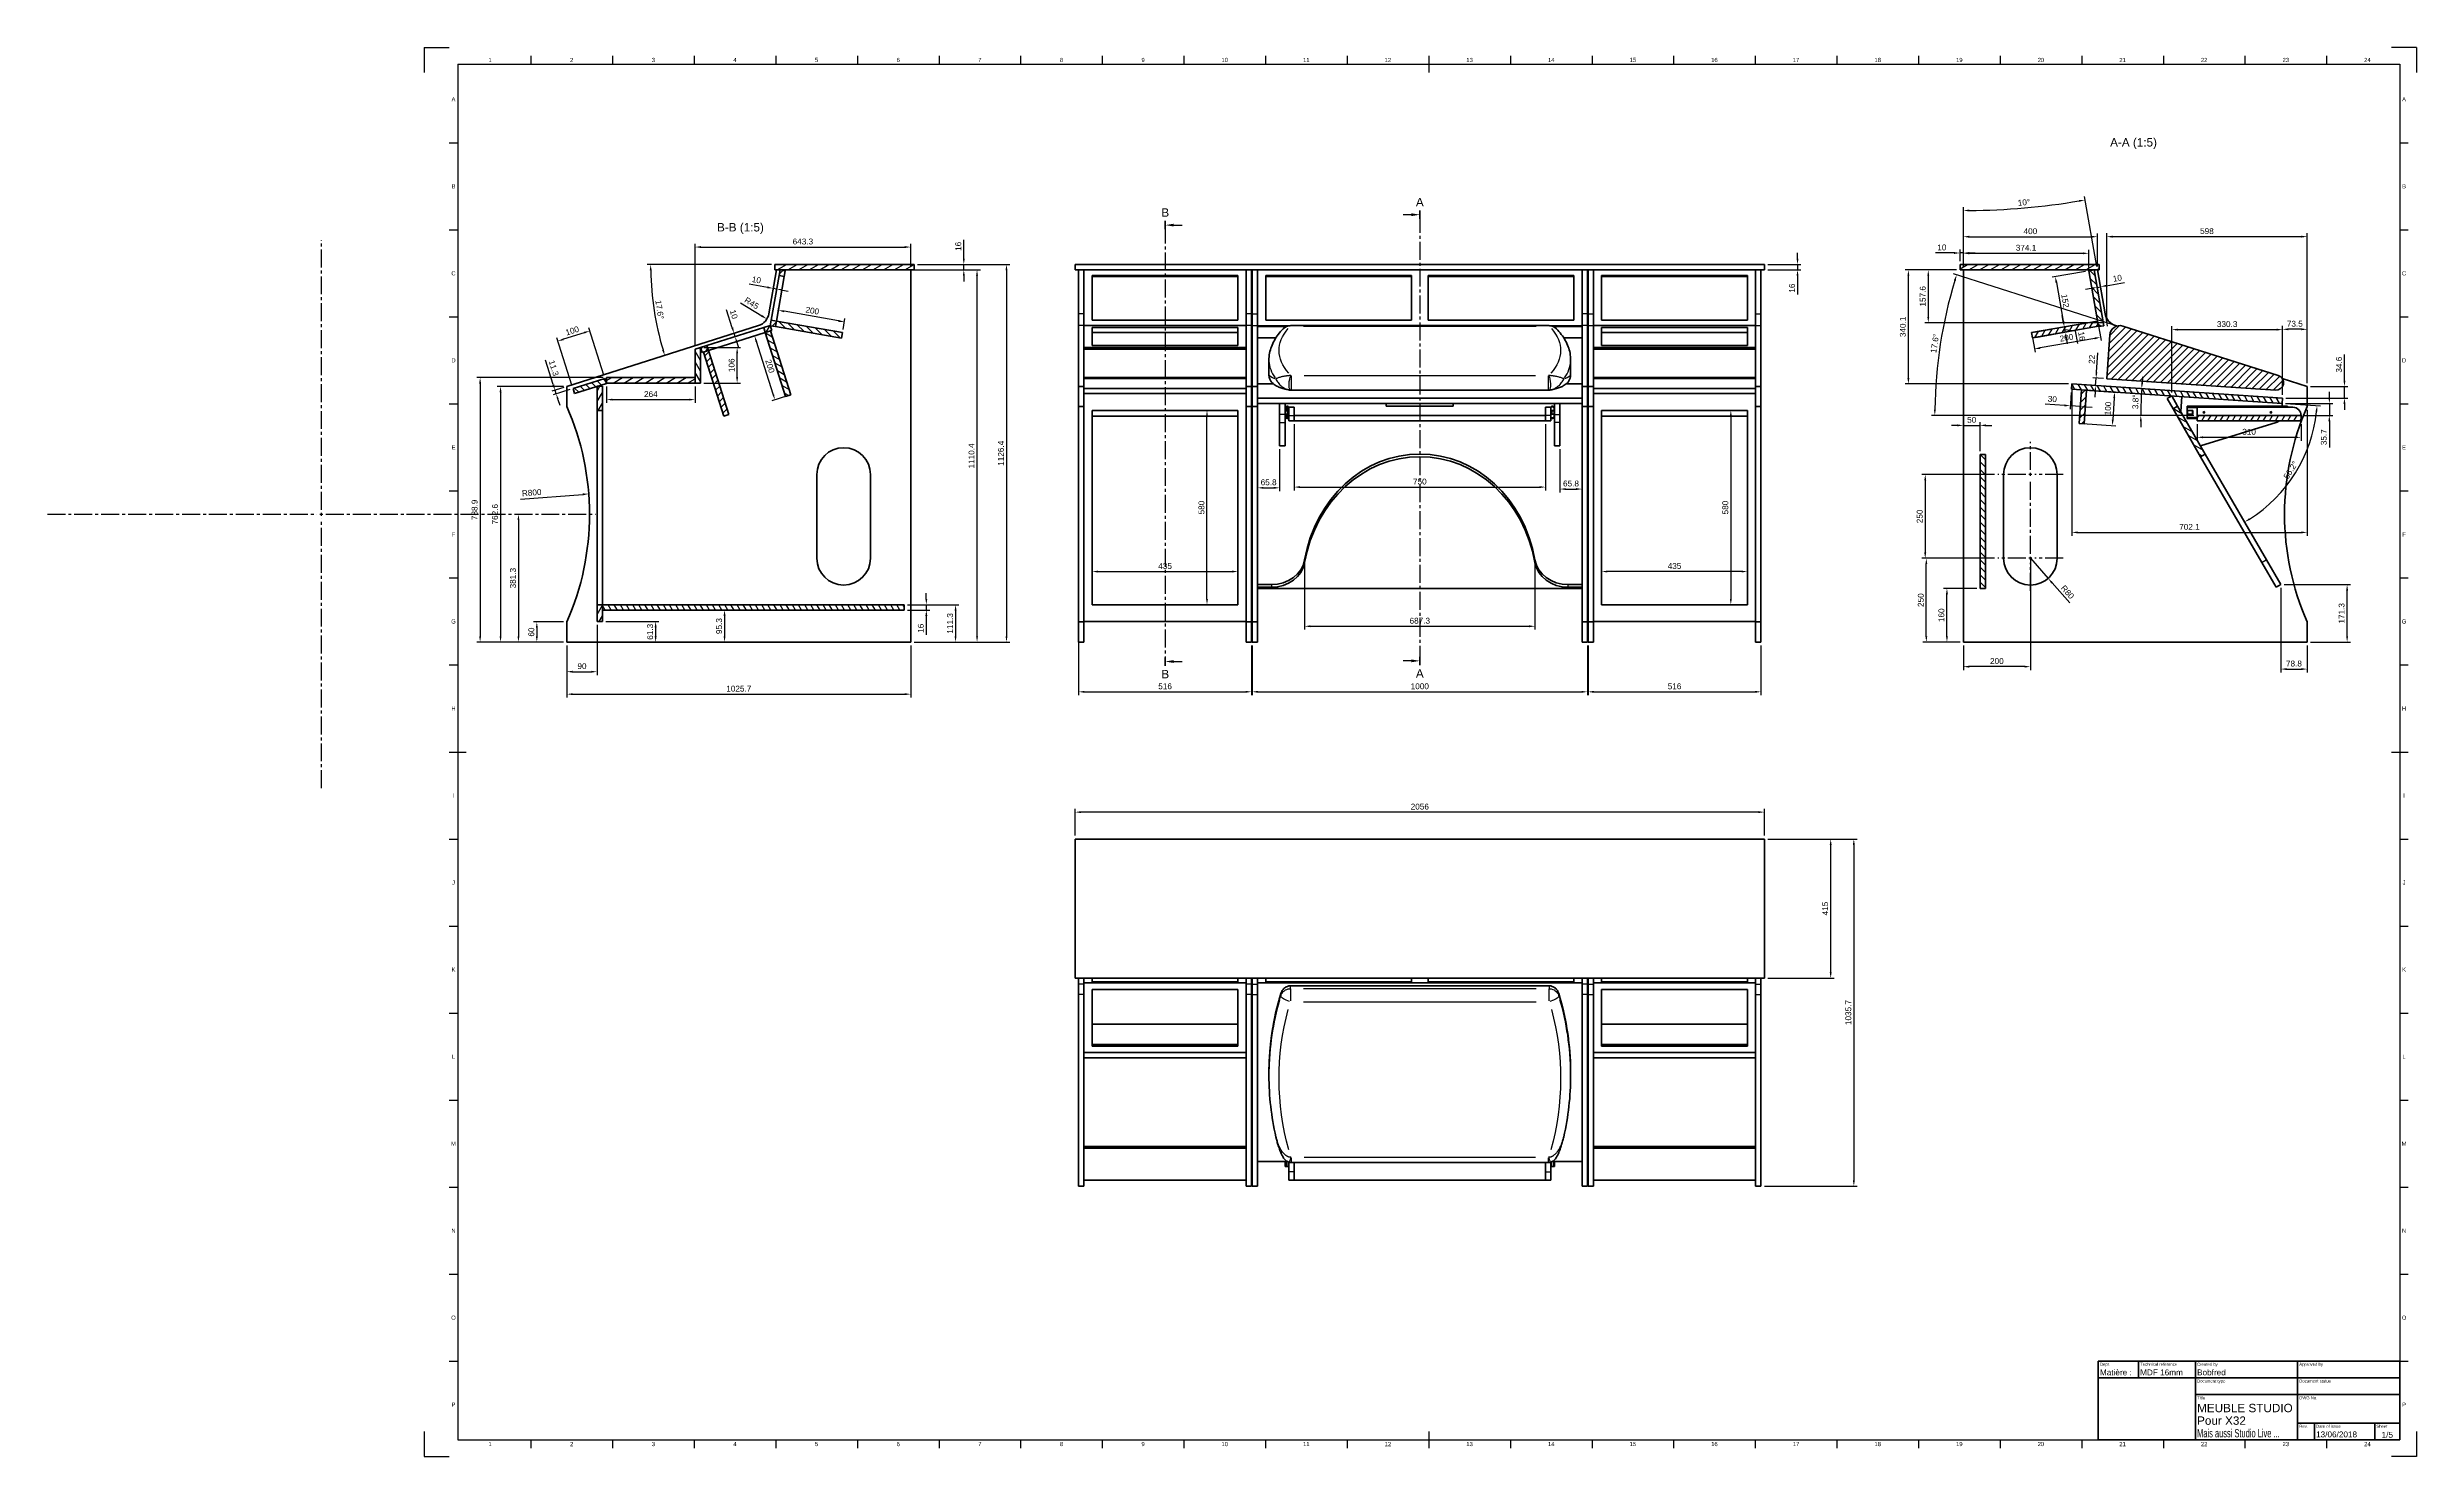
# Model space of a CAD drawing. Header units: millimetres. Extents: x -225 to 1189, y 0 to 841.
import ezdxf
from ezdxf.enums import TextEntityAlignment as Align

# ---------------------------------------------------------------- set-up
doc = ezdxf.new("R2010")
doc.units = ezdxf.units.MM
doc.header["$LTSCALE"] = 0.75
doc.linetypes.add('CENTER2', pattern=[28.575, 19.05, -3.175, 3.175, -3.175])
for name, color, linetype, lineweight in [('Border', 7, 'Continuous', 25), ('Edge Extensions', 7, 'Continuous', 25), ('FD_Dimensions', 7, 'Continuous', 25), ('Hatching', 7, 'Continuous', 25), ('Section Lines', 7, 'Continuous', 25), ('Smart Centers', 7, 'CENTER2', 25), ('TitleBlock', 7, 'Continuous', 35), ('View Labels', 7, 'Continuous', 25), ('Visible', 7, 'Continuous', 50), ('Visible Narrow', 7, 'Continuous', 25)]:
    doc.layers.add(name, color=color, linetype=linetype, lineweight=lineweight)
doc.styles.add('FusionTitle', font='')
doc.styles.get("Standard").update_dxf_attribs({"font": 'arial.ttf'})
doc.styles.get('FusionTitle').set_extended_font_data('Arial Unicode MS')
doc.dimstyles.new('Dim-ISO-25', dxfattribs={"dimtxt": 3.5, "dimasz": 3.5, "dimexe": 2, "dimexo": 2, "dimgap": 1.5, "dimtad": 1, "dimdec": 1, "dimdsep": 46, "dimtxsty": 'Standard', "dimcen": 0, "dimadec": 1, "dimazin": 2, "dimtp": 0.1, "dimtm": 0.1, "dimtfac": 0.714, "dimtdec": 1, "dimtmove": 0, "dimatfit": 3, "dimfxl": 1, "dimarcsym": 0})

# ---------------------------------------------------------------- blocks, each defined once
blk = doc.blocks.new('ISO_A0_SHEET')
at = {"layer": 'Border'}
for p, q in [((0, 841), (15, 841)), ((0, 841), (0, 826)), ((63.708337, 836), (63.708337, 831)), ((112.41667, 836), (112.41667, 831)), ((161.125003, 836), (161.125003, 831)), ((209.833336, 836), (209.833336, 831)), ((258.541669, 836), (258.541669, 831)), ((307.250002, 836), (307.250002, 831)), ((355.958335, 836), (355.958335, 831)), ((404.666668, 836), (404.666668, 831)), ((453.375001, 836), (453.375001, 831)), ((502.083334, 836), (502.083334, 831)), ((550.791667, 836), (550.791667, 831)), ((599.5, 836), (599.5, 826)), ((648.208333, 836), (648.208333, 831)), ((696.916666, 836), (696.916666, 831)), ((745.624999, 836), (745.624999, 831)), ((794.333332, 836), (794.333332, 831)), ((843.041665, 836), (843.041665, 831)), ((891.749998, 836), (891.749998, 831)), ((940.458331, 836), (940.458331, 831)), ((989.166664, 836), (989.166664, 831)), ((1037.874997, 836), (1037.874997, 831)), ((1086.58333, 836), (1086.58333, 831)), ((1135.291663, 836), (1135.291663, 831)), ((1189, 841), (1174, 841)), ((1189, 841), (1189, 826)), ((20, 831), (1179, 831)), ((20, 831), (20, 10)), ((1179, 831), (1179, 10)), ((15, 784.0625), (20, 784.0625)), ((1179, 784.0625), (1184, 784.0625)), ((15, 732.125), (20, 732.125)), ((1179, 732.125), (1184, 732.125)), ((15, 680.1875), (20, 680.1875)), ((1179, 680.1875), (1184, 680.1875)), ((15, 628.25), (20, 628.25)), ((1179, 628.25), (1184, 628.25)), ((15, 576.3125), (20, 576.3125)), ((1179, 576.3125), (1184, 576.3125)), ((15, 524.375), (20, 524.375)), ((1179, 524.375), (1184, 524.375)), ((15, 472.4375), (20, 472.4375)), ((1179, 472.4375), (1184, 472.4375)), ((15, 420.5), (25, 420.5)), ((1174, 420.5), (1184, 420.5)), ((15, 368.5625), (20, 368.5625)), ((1179, 368.5625), (1184, 368.5625)), ((15, 316.625), (20, 316.625)), ((1179, 316.625), (1184, 316.625)), ((15, 264.6875), (20, 264.6875)), ((1179, 264.6875), (1184, 264.6875)), ((15, 212.75), (20, 212.75)), ((1179, 212.75), (1184, 212.75)), ((15, 160.8125), (20, 160.8125)), ((1179, 160.8125), (1184, 160.8125)), ((15, 108.875), (20, 108.875)), ((1179, 108.875), (1184, 108.875)), ((15, 56.9375), (20, 56.9375)), ((1179, 56.9375), (1184, 56.9375)), ((0, 15), (0, 0)), ((599.5, 15), (599.5, 5)), ((1189, 15), (1189, 0)), ((0, 0), (15, 0)), ((20, 10), (1179, 10)), ((63.708337, 10), (63.708337, 5)), ((112.41667, 10), (112.41667, 5)), ((161.125003, 10), (161.125003, 5)), ((209.833336, 10), (209.833336, 5)), ((258.541669, 10), (258.541669, 5)), ((307.250002, 10), (307.250002, 5)), ((355.958335, 10), (355.958335, 5)), ((404.666668, 10), (404.666668, 5)), ((453.375001, 10), (453.375001, 5)), ((502.083334, 10), (502.083334, 5)), ((550.791667, 10), (550.791667, 5)), ((648.208333, 10), (648.208333, 5)), ((696.916666, 10), (696.916666, 5)), ((745.624999, 10), (745.624999, 5)), ((794.333332, 10), (794.333332, 5)), ((843.041665, 10), (843.041665, 5)), ((891.749998, 10), (891.749998, 5)), ((940.458331, 10), (940.458331, 5)), ((989.166664, 10), (989.166664, 5)), ((1037.874997, 10), (1037.874997, 5)), ((1086.58333, 10), (1086.58333, 5)), ((1135.291663, 10), (1135.291663, 5)), ((1189, 0), (1174, 0))]:
    blk.add_line(p, q, dxfattribs=at)
at = {"layer": 'Border', "style": 'FusionTitle'}
for s, p in [('1', (39.35417, 833.5)), ('2', (88.062503, 833.5)), ('3', (136.770836, 833.5)), ('4', (185.479169, 833.5)), ('5', (234.187502, 833.5)), ('6', (282.895835, 833.5)), ('7', (331.604168, 833.5)), ('8', (380.312501, 833.5)), ('9', (429.020835, 833.5)), ('10', (477.729168, 833.5)), ('11', (526.4375, 833.5)), ('12', (575.145833, 833.5)), ('13', (623.854167, 833.5)), ('14', (672.5625, 833.5)), ('15', (721.270833, 833.5)), ('16', (769.979166, 833.5)), ('17', (818.687499, 833.5)), ('18', (867.395832, 833.5)), ('19', (916.104165, 833.5)), ('20', (964.812498, 833.5)), ('21', (1013.520831, 833.5)), ('22', (1062.229164, 833.5)), ('23', (1110.937497, 833.5)), ('24', (1159.64583, 833.5)), ('A', (17.5, 810.03125)), ('A', (1181.5, 810.03125)), ('B', (17.5, 758.09375)), ('B', (1181.5, 758.09375)), ('C', (17.5, 706.15625)), ('C', (1181.5, 706.15625)), ('D', (17.5, 654.21875)), ('D', (1181.5, 654.21875)), ('E', (17.5, 602.28125)), ('E', (1181.5, 602.28125)), ('F', (17.5, 550.34375)), ('F', (1181.5, 550.34375)), ('G', (17.5, 498.40625)), ('G', (1181.5, 498.40625)), ('H', (17.5, 446.46875)), ('H', (1181.5, 446.46875)), ('I', (17.5, 394.53125)), ('I', (1181.5, 394.53125)), ('J', (17.5, 342.59375)), ('J', (1181.5, 342.59375)), ('K', (17.5, 290.65625)), ('K', (1181.5, 290.65625)), ('L', (17.5, 238.71875)), ('L', (1181.5, 238.71875)), ('M', (17.5, 186.78125)), ('M', (1181.5, 186.78125)), ('N', (17.5, 134.84375)), ('N', (1181.5, 134.84375)), ('O', (17.5, 82.90625)), ('O', (1181.5, 82.90625)), ('P', (17.5, 30.96875)), ('P', (1181.5, 30.96875)), ('1', (39.35417, 7.5)), ('2', (88.062503, 7.5)), ('3', (136.770836, 7.5)), ('4', (185.479169, 7.5)), ('5', (234.187502, 7.5)), ('6', (282.895835, 7.5)), ('7', (331.604168, 7.5)), ('8', (380.312501, 7.5)), ('9', (429.020835, 7.5)), ('10', (477.729168, 7.5)), ('11', (526.4375, 7.5)), ('12', (575.145833, 7.5)), ('13', (623.854167, 7.5)), ('14', (672.5625, 7.5)), ('15', (721.270833, 7.5)), ('16', (769.979166, 7.5)), ('17', (818.687499, 7.5)), ('18', (867.395832, 7.5)), ('19', (916.104165, 7.5)), ('20', (964.812498, 7.5)), ('21', (1013.520831, 7.5)), ('22', (1062.229164, 7.5)), ('23', (1110.937497, 7.5)), ('24', (1159.64583, 7.5))]:
    blk.add_text(s, height=2.5, dxfattribs=at).set_placement(p, align=Align.MIDDLE)
blk = doc.blocks.new('ISO_TITLEBLOCK')
at = {"layer": 'TitleBlock'}
for p, q in [((0, 47), (-180, 47)), ((-180, 47), (-180, 0)), ((-156, 37), (-156, 47)), ((-122, 0), (-122, 47)), ((-61, 0), (-61, 47)), ((0, 0), (0, 47)), ((-180, 37), (0, 37)), ((-122, 27), (0, 27)), ((-180, 0), (0, 0)), ((-61, 10), (0, 10)), ((-51, 0), (-51, 10)), ((-15, 0), (-15, 10))]:
    blk.add_line(p, q, dxfattribs=at)
at = {"layer": 'TitleBlock', "style": 'FusionTitle'}
for s, p in [('Dept.', (-179, 46)), ('Technical reference', (-155, 46)), ('Created by', (-121, 46)), ('Approved by', (-60, 46)), ('Document type', (-121, 36)), ('Document status', (-60, 36)), ('Title', (-121, 26)), ('DWG No.', (-60, 26)), ('Rev.', (-60, 9)), ('Date of issue', (-50, 9)), ('Sheet', (-14, 9))]:
    blk.add_text(s, height=1.8, dxfattribs=at).set_placement(p, align=Align.TOP_LEFT)
for tag, p, height in [('DEPT', (-179, 38.5), 3.5), ('TECHNICAL_REFERENCE', (-155, 38.5), 3.5), ('CREATED_BY', (-121, 38.5), 3.5), ('DOCUMENT_TYPE', (-121, 28.5), 3.5), ('APPROVED_BY', (-60, 38.5), 3.5), ('DOCUMENT_STATUS', (-60, 28.5), 3.5), ('TITLE_1', (-121, 16.5), 5), ('TITLE_2', (-121, 9), 5), ('TITLE_3', (-121, 1.5), 5), ('DATE_OF_ISSUE', (-50, 1.5), 3.5)]:
    blk.add_attdef(tag, p, '', height=height, dxfattribs=at)
for tag, p in [('CREATED_DATE', (-62, 38.5)), ('APPROVED_DATE', (-1, 38.5))]:
    blk.add_attdef(tag, text='', height=3.5, dxfattribs=at).set_placement(p, align=Align.RIGHT)
for tag, height, p in [('DRAWING_NUMBER', 5, (-30.5, 16.6)), ('REV', 3.5, (-56, 3.1)), ('SHEET', 3.5, (-7.5, 3.1))]:
    blk.add_attdef(tag, text='', height=height, dxfattribs=at).set_placement(p, align=Align.MIDDLE)
blk = doc.blocks.new('*U7')
at = {"layer": 'Smart Centers', "color": 0, "ltscale": 0.75, "transparency": 16777216}
blk.add_line((0, 178.686928), (0, -87.594634), dxfattribs=at)
blk = doc.blocks.new('*U8')
at = {"layer": 'Smart Centers', "color": 0, "ltscale": 0.75, "transparency": 16777216}
blk.add_line((0, 168.260935), (0, -92.179935), dxfattribs=at)
blk = doc.blocks.new('*D88')
at = {"layer": 'Defpoints', "color": 0, "transparency": 16777216}
for p in [(292.335796, 711.399699), (290.335796, 486.115529), (347.503829, 486.115529)]:
    blk.add_point(p, dxfattribs=at)
at = {"layer": 'FD_Dimensions', "lineweight": -2, "transparency": 16777216}
for p, q in [((294.335796, 711.399699), (349.503829, 711.399699)), ((347.503829, 707.899699), (347.503829, 489.615529)), ((292.335796, 486.115529), (349.503829, 486.115529))]:
    blk.add_line(p, q, dxfattribs=at)
at = {"layer": 'FD_Dimensions', "transparency": 16777216}
for points in [[(346.920495, 707.899699), (348.087162, 707.899699), (347.503829, 711.399699)], [(346.920495, 489.615529), (348.087162, 489.615529), (347.503829, 486.115529)]]:
    blk.add_solid(points, dxfattribs=at)
at = {"layer": 'FD_Dimensions', "color": 0, "transparency": 16777216, "insert": (344.216823, 598.757614), "char_height": 3.5, "attachment_point": 5, "rotation": 90}
blk.add_mtext('1126.4', dxfattribs=at)
blk = doc.blocks.new('*D89')
at = {"layer": 'Defpoints', "color": 0, "transparency": 16777216}
for p in [(290.335796, 708.199699), (329.933776, 708.199699), (290.335796, 486.115529)]:
    blk.add_point(p, dxfattribs=at)
at = {"layer": 'FD_Dimensions', "lineweight": -2, "transparency": 16777216}
for p, q in [((292.335796, 708.199699), (331.933776, 708.199699)), ((329.933776, 489.615529), (329.933776, 704.699699)), ((292.335796, 486.115529), (331.933776, 486.115529))]:
    blk.add_line(p, q, dxfattribs=at)
at = {"layer": 'FD_Dimensions', "transparency": 16777216}
for points in [[(329.350443, 704.699699), (330.517109, 704.699699), (329.933776, 708.199699)], [(329.350443, 489.615529), (330.517109, 489.615529), (329.933776, 486.115529)]]:
    blk.add_solid(points, dxfattribs=at)
at = {"layer": 'FD_Dimensions', "color": 0, "transparency": 16777216, "insert": (326.64677, 597.157614), "char_height": 3.5, "attachment_point": 5, "rotation": 90}
blk.add_mtext('1110.4', dxfattribs=at)
blk = doc.blocks.new('*D90')
at = {"layer": 'Defpoints', "color": 0, "transparency": 16777216}
for p in [(292.335796, 711.399699), (292.335796, 708.199699), (322.034281, 711.399699)]:
    blk.add_point(p, dxfattribs=at)
at = {"layer": 'FD_Dimensions', "lineweight": -2, "transparency": 16777216}
for p, q in [((322.034281, 714.899699), (322.034281, 726.081486)), ((294.335796, 711.399699), (324.034281, 711.399699)), ((294.335796, 708.199699), (324.034281, 708.199699)), ((322.034281, 708.199699), (322.034281, 711.399699)), ((322.034281, 704.699699), (322.034281, 701.199699))]:
    blk.add_line(p, q, dxfattribs=at)
at = {"layer": 'FD_Dimensions', "transparency": 16777216}
for points in [[(321.450948, 714.899699), (322.617614, 714.899699), (322.034281, 711.399699)], [(321.450948, 704.699699), (322.617614, 704.699699), (322.034281, 708.199699)]]:
    blk.add_solid(points, dxfattribs=at)
at = {"layer": 'FD_Dimensions', "color": 0, "transparency": 16777216, "insert": (318.747276, 722.240593), "char_height": 3.5, "attachment_point": 5, "rotation": 90}
blk.add_mtext('16', dxfattribs=at)
blk = doc.blocks.new('*D91')
at = {"layer": 'Defpoints', "color": 0, "transparency": 16777216}
for p in [(98.197973, 574.534905), (-61.339399, 562.376502)]:
    blk.add_point(p, dxfattribs=at)
at = {"layer": 'FD_Dimensions', "lineweight": -2, "transparency": 16777216}
blk.add_line((57.404589, 571.426026), (94.708093, 574.26894), dxfattribs=at)
at = {"layer": 'FD_Dimensions', "transparency": 16777216}
blk.add_solid([(94.663766, 574.850586), (94.752421, 573.687293), (98.197973, 574.534905)], dxfattribs=at)
at = {"layer": 'FD_Dimensions', "color": 0, "transparency": 16777216, "insert": (64.169767, 575.23814), "char_height": 3.5, "attachment_point": 5, "rotation": 4.358105639}
blk.add_mtext('R800', dxfattribs=at)
blk = doc.blocks.new('*D92')
at = {"layer": 'Defpoints', "color": 0, "transparency": 16777216}
for p in [(85.188848, 638.637476), (45.590868, 486.115529), (85.188848, 486.115529)]:
    blk.add_point(p, dxfattribs=at)
at = {"layer": 'FD_Dimensions', "lineweight": -2, "transparency": 16777216}
for p, q in [((83.188848, 638.637476), (43.590868, 638.637476)), ((45.590868, 635.137476), (45.590868, 489.615529)), ((83.188848, 486.115529), (43.590868, 486.115529))]:
    blk.add_line(p, q, dxfattribs=at)
at = {"layer": 'FD_Dimensions', "transparency": 16777216}
for points in [[(45.007535, 635.137476), (46.174202, 635.137476), (45.590868, 638.637476)], [(45.007535, 489.615529), (46.174202, 489.615529), (45.590868, 486.115529)]]:
    blk.add_solid(points, dxfattribs=at)
at = {"layer": 'FD_Dimensions', "color": 0, "transparency": 16777216, "insert": (42.303863, 562.376502), "char_height": 3.5, "attachment_point": 5, "rotation": 90}
blk.add_mtext('762.6', dxfattribs=at)
blk = doc.blocks.new('*D93')
at = {"layer": 'Defpoints', "color": 0, "transparency": 16777216}
for p in [(209.335796, 711.399699), (292.335796, 711.399699), (136.091735, 693.079722), (199.589995, 675.034919), (85.188848, 638.637476)]:
    blk.add_point(p, dxfattribs=at)
at = {"layer": 'FD_Dimensions', "lineweight": -2, "transparency": 16777216}
blk.add_line((207.335796, 711.399699), (133.150392, 711.399699), dxfattribs=at)
blk.add_arc((313.888476, 711.399699), 178.738085, 181.121968, 196.526828, dxfattribs=at)
at = {"layer": 'FD_Dimensions', "transparency": 16777216}
for points in [[(134.601354, 707.894156), (135.767965, 707.905578), (135.150392, 711.399699)], [(143.092244, 660.726507), (141.977079, 660.383697), (143.563091, 657.209608)]]:
    blk.add_solid(points, dxfattribs=at)
at = {"layer": 'FD_Dimensions', "color": 0, "transparency": 16777216, "insert": (140.514186, 684.48434), "char_height": 3.5, "attachment_point": 5, "rotation": 278.824419944}
blk.add_mtext('17.6°', dxfattribs=at)
blk = doc.blocks.new('*D94')
at = {"layer": 'Defpoints', "color": 0, "transparency": 16777216}
for p in [(196.861361, 683.611315), (204.519953, 678.884163)]:
    blk.add_point(p, dxfattribs=at)
at = {"layer": 'FD_Dimensions', "lineweight": -2, "transparency": 16777216}
blk.add_line((188.871326, 688.543044), (201.541612, 680.7225), dxfattribs=at)
at = {"layer": 'FD_Dimensions', "transparency": 16777216}
blk.add_solid([(201.848001, 681.21889), (201.235222, 680.226109), (204.519953, 678.884163)], dxfattribs=at)
at = {"layer": 'FD_Dimensions', "color": 0, "transparency": 16777216, "insert": (195.44, 688.342938), "char_height": 3.5, "attachment_point": 5, "rotation": 328.315673403}
blk.add_mtext('R45', dxfattribs=at)
blk = doc.blocks.new('*D95')
at = {"layer": 'Defpoints', "color": 0, "transparency": 16777216}
for p in [(211.367755, 684.106622), (210.23913, 677.705869), (249.63144, 670.759942)]:
    blk.add_point(p, dxfattribs=at)
at = {"layer": 'FD_Dimensions', "lineweight": -2, "transparency": 16777216}
for p, q in [((210.586426, 679.675485), (211.715051, 686.076238)), ((247.313238, 677.768464), (214.814582, 683.498854)), ((249.978736, 672.729558), (251.107362, 679.130311))]:
    blk.add_line(p, q, dxfattribs=at)
at = {"layer": 'FD_Dimensions', "transparency": 16777216}
for points in [[(214.915877, 684.073325), (214.713287, 682.924383), (211.367755, 684.106622)], [(247.414533, 678.342935), (247.211943, 677.193993), (250.760065, 677.160695)]]:
    blk.add_solid(points, dxfattribs=at)
at = {"layer": 'FD_Dimensions', "color": 0, "transparency": 16777216, "insert": (231.634693, 683.870727), "char_height": 3.5, "attachment_point": 5, "rotation": 350.000012482}
blk.add_mtext('200', dxfattribs=at)
blk = doc.blocks.new('*D96')
at = {"layer": 'Defpoints', "color": 0, "transparency": 16777216}
for p in [(108.88575, 643.894762), (33.380307, 486.115529), (85.188848, 486.115529)]:
    blk.add_point(p, dxfattribs=at)
at = {"layer": 'FD_Dimensions', "lineweight": -2, "transparency": 16777216}
for p, q in [((106.88575, 643.894762), (31.380307, 643.894762)), ((33.380307, 640.394762), (33.380307, 489.615529)), ((83.188848, 486.115529), (31.380307, 486.115529))]:
    blk.add_line(p, q, dxfattribs=at)
at = {"layer": 'FD_Dimensions', "transparency": 16777216}
for points in [[(32.796974, 640.394762), (33.963641, 640.394762), (33.380307, 643.894762)], [(32.796974, 489.615529), (33.963641, 489.615529), (33.380307, 486.115529)]]:
    blk.add_solid(points, dxfattribs=at)
at = {"layer": 'FD_Dimensions', "color": 0, "transparency": 16777216, "insert": (30.093302, 565.005145), "char_height": 3.5, "attachment_point": 5, "rotation": 90}
blk.add_mtext('788.9', dxfattribs=at)
blk = doc.blocks.new('*D97')
at = {"layer": 'Defpoints', "color": 0, "transparency": 16777216}
for p in [(286.388848, 508.381745), (290.335796, 486.115529), (317.122412, 486.115529)]:
    blk.add_point(p, dxfattribs=at)
at = {"layer": 'FD_Dimensions', "lineweight": -2, "transparency": 16777216}
for p, q in [((288.388848, 508.381745), (319.122412, 508.381745)), ((317.122412, 504.881745), (317.122412, 489.615529)), ((292.335796, 486.115529), (319.122412, 486.115529))]:
    blk.add_line(p, q, dxfattribs=at)
at = {"layer": 'FD_Dimensions', "transparency": 16777216}
for points in [[(316.539078, 504.881745), (317.705745, 504.881745), (317.122412, 508.381745)], [(316.539078, 489.615529), (317.705745, 489.615529), (317.122412, 486.115529)]]:
    blk.add_solid(points, dxfattribs=at)
at = {"layer": 'FD_Dimensions', "color": 0, "transparency": 16777216, "insert": (313.834213, 497.248637), "char_height": 3.5, "attachment_point": 5, "rotation": 90}
blk.add_mtext('111.3', dxfattribs=at)
blk = doc.blocks.new('*D98')
at = {"layer": 'Defpoints', "color": 0, "transparency": 16777216}
for p in [(286.388848, 508.381745), (286.388848, 505.181745), (299.673117, 505.181745)]:
    blk.add_point(p, dxfattribs=at)
at = {"layer": 'FD_Dimensions', "lineweight": -2, "transparency": 16777216}
for p, q in [((299.673117, 511.881745), (299.673117, 515.381745)), ((288.388848, 508.381745), (301.673117, 508.381745)), ((288.388848, 505.181745), (301.673117, 505.181745)), ((299.673117, 508.381745), (299.673117, 505.181745)), ((299.673117, 501.681745), (299.673117, 490.499958))]:
    blk.add_line(p, q, dxfattribs=at)
at = {"layer": 'FD_Dimensions', "transparency": 16777216}
for points in [[(299.089784, 511.881745), (300.25645, 511.881745), (299.673117, 508.381745)], [(299.089784, 501.681745), (300.25645, 501.681745), (299.673117, 505.181745)]]:
    blk.add_solid(points, dxfattribs=at)
at = {"layer": 'FD_Dimensions', "color": 0, "transparency": 16777216, "insert": (296.386112, 494.340852), "char_height": 3.5, "attachment_point": 5, "rotation": 90}
blk.add_mtext('16', dxfattribs=at)
blk = doc.blocks.new('*D99')
at = {"layer": 'Defpoints', "color": 0, "transparency": 16777216}
for p in [(103.188848, 498.381745), (85.188848, 486.115529), (103.188848, 468.417044)]:
    blk.add_point(p, dxfattribs=at)
at = {"layer": 'FD_Dimensions', "lineweight": -2, "transparency": 16777216}
for p, q in [((103.188848, 496.381745), (103.188848, 466.417044)), ((85.188848, 484.115529), (85.188848, 466.417044)), ((88.688848, 468.417044), (99.688848, 468.417044))]:
    blk.add_line(p, q, dxfattribs=at)
at = {"layer": 'FD_Dimensions', "transparency": 16777216}
for points in [[(88.688848, 469.000377), (88.688848, 467.833711), (85.188848, 468.417044)], [(99.688848, 469.000377), (99.688848, 467.833711), (103.188848, 468.417044)]]:
    blk.add_solid(points, dxfattribs=at)
at = {"layer": 'FD_Dimensions', "color": 0, "transparency": 16777216, "insert": (94.188848, 471.704049), "char_height": 3.5, "attachment_point": 5}
blk.add_mtext('90', dxfattribs=at)
blk = doc.blocks.new('*D100')
at = {"layer": 'Defpoints', "color": 0, "transparency": 16777216}
for p in [(85.188848, 486.115529), (290.335796, 486.115529), (290.335796, 455.017475)]:
    blk.add_point(p, dxfattribs=at)
at = {"layer": 'FD_Dimensions', "lineweight": -2, "transparency": 16777216}
for p, q in [((85.188848, 484.115529), (85.188848, 453.017475)), ((290.335796, 484.115529), (290.335796, 453.017475)), ((88.688848, 455.017475), (286.835796, 455.017475))]:
    blk.add_line(p, q, dxfattribs=at)
at = {"layer": 'FD_Dimensions', "transparency": 16777216}
for points in [[(88.688848, 455.600809), (88.688848, 454.434142), (85.188848, 455.017475)], [(286.835796, 455.600809), (286.835796, 454.434142), (290.335796, 455.017475)]]:
    blk.add_solid(points, dxfattribs=at)
at = {"layer": 'FD_Dimensions', "color": 0, "transparency": 16777216, "insert": (187.762322, 458.304481), "char_height": 3.5, "attachment_point": 5}
blk.add_mtext('1025.7', dxfattribs=at)
blk = doc.blocks.new('*D101')
at = {"layer": 'Defpoints', "color": 0, "transparency": 16777216}
for p in [(85.188848, 498.115529), (67.247816, 486.115529), (85.188848, 486.115529)]:
    blk.add_point(p, dxfattribs=at)
at = {"layer": 'FD_Dimensions', "color": 0, "lineweight": -2, "transparency": 16777216}
for p, q in [((83.188848, 498.115529), (65.247816, 498.115529)), ((83.188848, 486.115529), (65.247816, 486.115529)), ((67.247816, 494.615529), (67.247816, 489.615529))]:
    blk.add_line(p, q, dxfattribs=at)
at = {"layer": 'FD_Dimensions', "color": 0, "transparency": 16777216}
for points in [[(66.664483, 494.615529), (67.83115, 494.615529), (67.247816, 498.115529)], [(66.664483, 489.615529), (67.83115, 489.615529), (67.247816, 486.115529)]]:
    blk.add_solid(points, dxfattribs=at)
at = {"layer": 'FD_Dimensions', "color": 0, "transparency": 16777216, "insert": (63.960811, 492.080415), "char_height": 3.5, "attachment_point": 5, "rotation": 90}
blk.add_mtext('60', dxfattribs=at)
blk = doc.blocks.new('*U23')
at = {"layer": 'Smart Centers', "color": 0, "linetype": 'Continuous', "ltscale": 0.75, "transparency": 16777216}
for p, q in [((-0.892969, 0), (0.892969, 0)), ((0, -0.892969), (0, 0.892969))]:
    blk.add_line(p, q, dxfattribs=at)
blk = doc.blocks.new('*U24')
at = {"layer": 'Smart Centers', "color": 0, "ltscale": 0.75, "transparency": 16777216}
for p, q in [((0, 2.678906), (0, 163.5)), ((-163.5, 0), (-2.678906, 0)), ((2.678906, 0), (163.5, 0)), ((0, -163.5), (0, -2.678906))]:
    blk.add_line(p, q, dxfattribs=at)
at = {"layer": 'Smart Centers', "color": 0, "linetype": 'Continuous', "ltscale": 0.75, "transparency": 16777216}
for p, q in [((-0.892969, 0), (0.892969, 0)), ((0, -0.892969), (0, 0.892969))]:
    blk.add_line(p, q, dxfattribs=at)
blk = doc.blocks.new('*U25')
at = {"layer": 'Smart Centers', "color": 0, "ltscale": 0.75, "transparency": 16777216}
blk.add_blockref('*U24', (0, 0), dxfattribs=at)
blk = doc.blocks.new('*D102')
at = {"layer": 'Defpoints', "color": 0, "transparency": 16777216}
for p in [(55.02281, 562.376502), (56.274189, 486.115529), (85.188848, 486.115529)]:
    blk.add_point(p, dxfattribs=at)
at = {"layer": 'FD_Dimensions', "lineweight": -2, "transparency": 16777216}
for p, q in [((56.274189, 558.876502), (56.274189, 489.615529)), ((57.02281, 562.376502), (58.274189, 562.376502)), ((83.188848, 486.115529), (54.274189, 486.115529))]:
    blk.add_line(p, q, dxfattribs=at)
at = {"layer": 'FD_Dimensions', "transparency": 16777216}
for points in [[(55.690856, 558.876502), (56.857523, 558.876502), (56.274189, 562.376502)], [(55.690856, 489.615529), (56.857523, 489.615529), (56.274189, 486.115529)]]:
    blk.add_solid(points, dxfattribs=at)
at = {"layer": 'FD_Dimensions', "color": 0, "transparency": 16777216, "insert": (52.98599, 524.246015), "char_height": 3.5, "attachment_point": 5, "rotation": 90}
blk.add_mtext('381.3', dxfattribs=at)
blk = doc.blocks.new('*D103')
at = {"layer": 'Defpoints', "color": 0, "transparency": 16777216}
for p in [(997.414974, 639.229489), (997.710286, 643.619568), (1004.092334, 643.19026)]:
    blk.add_point(p, dxfattribs=at)
at = {"layer": 'FD_Dimensions', "lineweight": -2, "transparency": 16777216}
for p, q in [((997.945193, 647.111676), (998.719549, 658.623178)), ((1002.096844, 643.324493), (995.714795, 643.753801)), ((997.414974, 639.229489), (997.710286, 643.619568)), ((997.180067, 635.737381), (996.94516, 632.245273))]:
    blk.add_line(p, q, dxfattribs=at)
at = {"layer": 'FD_Dimensions', "transparency": 16777216}
for points in [[(996.598049, 635.776533), (997.762085, 635.69823), (997.414974, 639.229489)], [(997.363175, 647.150827), (998.527211, 647.072525), (997.710286, 643.619568)]]:
    blk.add_solid(points, dxfattribs=at)
at = {"layer": 'FD_Dimensions', "color": 0, "transparency": 16777216, "insert": (995.200006, 654.83209), "char_height": 3.5, "attachment_point": 5, "rotation": 86.151642887}
blk.add_mtext('22', dxfattribs=at)
blk = doc.blocks.new('*U28')
at = {"layer": 'Smart Centers', "color": 0, "ltscale": 0.75, "transparency": 16777216}
for p, q in [((0, 27.678906), (0, 44.5)), ((-2.678906, 25), (-19.5, 25)), ((19.5, 25), (2.678906, 25))]:
    blk.add_line(p, q, dxfattribs=at)
at = {"layer": 'Smart Centers', "color": 0, "linetype": 'Continuous', "ltscale": 0.75, "transparency": 16777216}
for p, q in [((0.892969, 25), (-0.892969, 25)), ((0, 24.107031), (0, 25.892969))]:
    blk.add_line(p, q, dxfattribs=at)
blk = doc.blocks.new('*U29')
at = {"layer": 'Smart Centers', "color": 0, "ltscale": 0.75, "transparency": 16777216}
for p, q in [((-2.678906, -25), (-19.5, -25)), ((0, -44.5), (0, -27.678906)), ((19.5, -25), (2.678906, -25))]:
    blk.add_line(p, q, dxfattribs=at)
at = {"layer": 'Smart Centers', "color": 0, "linetype": 'Continuous', "ltscale": 0.75, "transparency": 16777216}
for p, q in [((0.892969, -25), (-0.892969, -25)), ((0, -25.892969), (0, -24.107031))]:
    blk.add_line(p, q, dxfattribs=at)
blk = doc.blocks.new('*U30')
at = {"layer": 'Smart Centers', "color": 0, "ltscale": 0.75, "transparency": 16777216}
blk.add_line((0, -22.321094), (0, 22.321094), dxfattribs=at)
for name in ['*U28', '*U29']:
    blk.add_blockref(name, (0, 0), dxfattribs=at)
blk = doc.blocks.new('*D104')
at = {"layer": 'Defpoints', "color": 0, "transparency": 16777216}
for p in [(958.517703, 538.794435), (918.517703, 486.115529), (918.517703, 471.435559)]:
    blk.add_point(p, dxfattribs=at)
at = {"layer": 'FD_Dimensions', "lineweight": -2, "transparency": 16777216}
for p, q in [((958.517703, 536.794435), (958.517703, 469.435559)), ((918.517703, 484.115529), (918.517703, 469.435559)), ((955.017703, 471.435559), (922.017703, 471.435559))]:
    blk.add_line(p, q, dxfattribs=at)
at = {"layer": 'FD_Dimensions', "transparency": 16777216}
for points in [[(922.017703, 472.018892), (922.017703, 470.852225), (918.517703, 471.435559)], [(955.017703, 472.018892), (955.017703, 470.852225), (958.517703, 471.435559)]]:
    blk.add_solid(points, dxfattribs=at)
at = {"layer": 'FD_Dimensions', "color": 0, "transparency": 16777216, "insert": (938.517703, 474.722564), "char_height": 3.5, "attachment_point": 5}
blk.add_mtext('200', dxfattribs=at)
blk = doc.blocks.new('*D105')
at = {"layer": 'Defpoints', "color": 0, "transparency": 16777216}
for p in [(958.517703, 536.115529), (969.102529, 524.117135)]:
    blk.add_point(p, dxfattribs=at)
at = {"layer": 'FD_Dimensions', "lineweight": -2, "transparency": 16777216}
for p, q in [((958.517703, 536.115529), (969.102529, 524.117135)), ((981.975317, 509.525228), (971.417959, 521.492486))]:
    blk.add_line(p, q, dxfattribs=at)
at = {"layer": 'FD_Dimensions', "transparency": 16777216}
blk.add_solid([(971.855401, 521.878391), (970.980518, 521.106581), (969.102529, 524.117135)], dxfattribs=at)
at = {"layer": 'FD_Dimensions', "color": 0, "transparency": 16777216, "insert": (980.685507, 515.955918), "char_height": 3.5, "attachment_point": 5, "rotation": 311.418318055}
blk.add_mtext('R80', dxfattribs=at)
blk = doc.blocks.new('*D106')
at = {"layer": 'Defpoints', "color": 0, "transparency": 16777216}
for p in [(939.017703, 586.115529), (895.766462, 536.115529), (939.017703, 536.115529)]:
    blk.add_point(p, dxfattribs=at)
at = {"layer": 'FD_Dimensions', "lineweight": -2, "transparency": 16777216}
for p, q in [((937.017703, 586.115529), (893.766462, 586.115529)), ((895.766462, 582.615529), (895.766462, 539.615529)), ((937.017703, 536.115529), (893.766462, 536.115529))]:
    blk.add_line(p, q, dxfattribs=at)
at = {"layer": 'FD_Dimensions', "transparency": 16777216}
for points in [[(895.183129, 582.615529), (896.349795, 582.615529), (895.766462, 586.115529)], [(895.183129, 539.615529), (896.349795, 539.615529), (895.766462, 536.115529)]]:
    blk.add_solid(points, dxfattribs=at)
at = {"layer": 'FD_Dimensions', "color": 0, "transparency": 16777216, "insert": (892.479457, 561.115529), "char_height": 3.5, "attachment_point": 5, "rotation": 90}
blk.add_mtext('250', dxfattribs=at)
blk = doc.blocks.new('*D107')
at = {"layer": 'Defpoints', "color": 0, "transparency": 16777216}
for p in [(896.418274, 536.115529), (939.017703, 536.115529), (918.517703, 486.115529)]:
    blk.add_point(p, dxfattribs=at)
at = {"layer": 'FD_Dimensions', "lineweight": -2, "transparency": 16777216}
for p, q in [((937.017703, 536.115529), (894.418274, 536.115529)), ((896.418274, 489.615529), (896.418274, 532.615529)), ((916.517703, 486.115529), (894.418274, 486.115529))]:
    blk.add_line(p, q, dxfattribs=at)
at = {"layer": 'FD_Dimensions', "transparency": 16777216}
for points in [[(895.83494, 532.615529), (897.001607, 532.615529), (896.418274, 536.115529)], [(895.83494, 489.615529), (897.001607, 489.615529), (896.418274, 486.115529)]]:
    blk.add_solid(points, dxfattribs=at)
at = {"layer": 'FD_Dimensions', "color": 0, "transparency": 16777216, "insert": (893.131268, 511.115529), "char_height": 3.5, "attachment_point": 5, "rotation": 90}
blk.add_mtext('250', dxfattribs=at)
blk = doc.blocks.new('*D108')
at = {"layer": 'Defpoints', "color": 0, "transparency": 16777216}
for p in [(1108.969339, 672.759872), (1123.664651, 638.637476), (1108.969339, 631.72545)]:
    blk.add_point(p, dxfattribs=at)
at = {"layer": 'FD_Dimensions', "color": 0, "lineweight": -2, "transparency": 16777216}
for p, q in [((1108.969339, 633.72545), (1108.969339, 674.759872)), ((1120.164651, 672.759872), (1112.469339, 672.759872)), ((1123.664651, 640.637476), (1123.664651, 674.759872))]:
    blk.add_line(p, q, dxfattribs=at)
at = {"layer": 'FD_Dimensions', "color": 0, "transparency": 16777216}
for points in [[(1112.469339, 673.343205), (1112.469339, 672.176538), (1108.969339, 672.759872)], [(1120.164651, 673.343205), (1120.164651, 672.176538), (1123.664651, 672.759872)]]:
    blk.add_solid(points, dxfattribs=at)
at = {"layer": 'FD_Dimensions', "color": 0, "transparency": 16777216, "insert": (1116.316995, 676.048071), "char_height": 3.5, "attachment_point": 5}
blk.add_mtext('73.5', dxfattribs=at)
blk = doc.blocks.new('*D109')
at = {"layer": 'Defpoints', "color": 0, "transparency": 16777216}
for p in [(983.253449, 640.182107), (1024.635224, 632.053453), (1108.969339, 631.72545), (1058.026405, 621.39026), (1120.026405, 621.39026)]:
    blk.add_point(p, dxfattribs=at)
at = {"layer": 'FD_Dimensions', "lineweight": -2, "transparency": 16777216}
blk.add_line((1056.026405, 621.39026), (1022.396447, 621.39026), dxfattribs=at)
for start, end in [(176.151625, 180), (174.46796, 175.309793), (180.841833, 181.683665)]:
    blk.add_arc((1262.61133, 621.39026), 238.214883, start, end, dxfattribs=at)
at = {"layer": 'FD_Dimensions', "transparency": 16777216}
for points in [[(1025.775853, 640.82523), (1024.612424, 640.912081), (1024.933584, 637.378367)], [(1023.838841, 617.88607), (1025.005476, 617.89464), (1024.396447, 621.39026)]]:
    blk.add_solid(points, dxfattribs=at)
at = {"layer": 'FD_Dimensions', "color": 0, "transparency": 16777216, "insert": (1021.244424, 629.499232), "char_height": 3.5, "attachment_point": 5, "rotation": 88.07581768}
blk.add_mtext('3.8°', dxfattribs=at)
blk = doc.blocks.new('*D110')
at = {"layer": 'Defpoints', "color": 0, "transparency": 16777216}
for p in [(989.025148, 636.586624), (987.682822, 616.631721), (1007.437168, 615.302886)]:
    blk.add_point(p, dxfattribs=at)
at = {"layer": 'FD_Dimensions', "lineweight": -2, "transparency": 16777216}
for p, q in [((991.020638, 636.452392), (1010.774985, 635.123556)), ((1008.544587, 631.765681), (1007.672075, 618.794994)), ((989.678312, 616.497489), (1009.432658, 615.168653))]:
    blk.add_line(p, q, dxfattribs=at)
at = {"layer": 'FD_Dimensions', "transparency": 16777216}
for points in [[(1007.962569, 631.804832), (1009.126605, 631.72653), (1008.779494, 635.257789)], [(1007.090057, 618.834145), (1008.254093, 618.755843), (1007.437168, 615.302886)]]:
    blk.add_solid(points, dxfattribs=at)
at = {"layer": 'FD_Dimensions', "color": 0, "transparency": 16777216, "insert": (1004.828737, 625.500949), "char_height": 3.5, "attachment_point": 5, "rotation": 86.151642887}
blk.add_mtext('100', dxfattribs=at)
blk = doc.blocks.new('*D111')
at = {"layer": 'Defpoints', "color": 0, "transparency": 16777216}
for p in [(388.555154, 384.614852), (388.555154, 368.569857), (799.755154, 368.569857)]:
    blk.add_point(p, dxfattribs=at)
at = {"layer": 'FD_Dimensions', "lineweight": -2, "transparency": 16777216}
for p, q in [((388.555154, 370.569857), (388.555154, 386.614852)), ((796.255154, 384.614852), (392.055154, 384.614852)), ((799.755154, 370.569857), (799.755154, 386.614852))]:
    blk.add_line(p, q, dxfattribs=at)
at = {"layer": 'FD_Dimensions', "transparency": 16777216}
for points in [[(392.055154, 385.198186), (392.055154, 384.031519), (388.555154, 384.614852)], [(796.255154, 385.198186), (796.255154, 384.031519), (799.755154, 384.614852)]]:
    blk.add_solid(points, dxfattribs=at)
at = {"layer": 'FD_Dimensions', "color": 0, "transparency": 16777216, "insert": (594.155154, 387.901858), "char_height": 3.5, "attachment_point": 5}
blk.add_mtext('2056', dxfattribs=at)
blk = doc.blocks.new('*D112')
at = {"layer": 'Defpoints', "color": 0, "transparency": 16777216}
for p in [(799.755154, 368.569857), (839.353134, 368.569857), (799.755154, 285.569857)]:
    blk.add_point(p, dxfattribs=at)
at = {"layer": 'FD_Dimensions', "lineweight": -2, "transparency": 16777216}
for p, q in [((801.755154, 368.569857), (841.353134, 368.569857)), ((839.353134, 289.069857), (839.353134, 365.069857)), ((801.755154, 285.569857), (841.353134, 285.569857))]:
    blk.add_line(p, q, dxfattribs=at)
at = {"layer": 'FD_Dimensions', "transparency": 16777216}
for points in [[(838.769801, 365.069857), (839.936468, 365.069857), (839.353134, 368.569857)], [(838.769801, 289.069857), (839.936468, 289.069857), (839.353134, 285.569857)]]:
    blk.add_solid(points, dxfattribs=at)
at = {"layer": 'FD_Dimensions', "color": 0, "transparency": 16777216, "insert": (836.066129, 327.069857), "char_height": 3.5, "attachment_point": 5, "rotation": 90}
blk.add_mtext('415', dxfattribs=at)
blk = doc.blocks.new('*D113')
at = {"layer": 'Defpoints', "color": 0, "transparency": 16777216}
for p in [(799.755154, 368.569857), (797.755154, 161.422909), (853.166688, 161.422909)]:
    blk.add_point(p, dxfattribs=at)
at = {"layer": 'FD_Dimensions', "lineweight": -2, "transparency": 16777216}
for p, q in [((801.755154, 368.569857), (855.166688, 368.569857)), ((853.166688, 365.069857), (853.166688, 164.922909)), ((799.755154, 161.422909), (855.166688, 161.422909))]:
    blk.add_line(p, q, dxfattribs=at)
at = {"layer": 'FD_Dimensions', "transparency": 16777216}
for points in [[(852.583355, 365.069857), (853.750021, 365.069857), (853.166688, 368.569857)], [(852.583355, 164.922909), (853.750021, 164.922909), (853.166688, 161.422909)]]:
    blk.add_solid(points, dxfattribs=at)
at = {"layer": 'FD_Dimensions', "color": 0, "transparency": 16777216, "insert": (849.878489, 264.996383), "char_height": 3.5, "attachment_point": 5, "rotation": 90}
blk.add_mtext('1035.7', dxfattribs=at)
blk = doc.blocks.new('*D114')
at = {"layer": 'Defpoints', "color": 0, "transparency": 16777216}
for p in [(918.517703, 708.199699), (993.335465, 718.099194), (993.335465, 707.644025)]:
    blk.add_point(p, dxfattribs=at)
at = {"layer": 'FD_Dimensions', "color": 0, "lineweight": -2, "transparency": 16777216}
for p, q in [((918.517703, 710.199699), (918.517703, 720.099194)), ((922.017703, 718.099194), (989.835465, 718.099194)), ((993.335465, 709.644025), (993.335465, 720.099194))]:
    blk.add_line(p, q, dxfattribs=at)
at = {"layer": 'FD_Dimensions', "color": 0, "transparency": 16777216}
for points in [[(922.017703, 718.682527), (922.017703, 717.515861), (918.517703, 718.099194)], [(989.835465, 718.682527), (989.835465, 717.515861), (993.335465, 718.099194)]]:
    blk.add_solid(points, dxfattribs=at)
at = {"layer": 'FD_Dimensions', "color": 0, "transparency": 16777216, "insert": (955.926584, 721.387393), "char_height": 3.5, "attachment_point": 5}
blk.add_mtext('374.1', dxfattribs=at)
blk = doc.blocks.new('*D115')
at = {"layer": 'Defpoints', "color": 0, "transparency": 16777216}
for p in [(998.324315, 697.778916), (1000.293931, 698.126212), (1000.293931, 698.126212)]:
    blk.add_point(p, dxfattribs=at)
at = {"layer": 'FD_Dimensions', "lineweight": -2, "transparency": 16777216}
for p, q in [((994.877488, 697.171147), (991.430661, 696.563379)), ((998.324315, 697.778916), (1000.293931, 698.126212)), ((1003.740758, 698.733981), (1014.743264, 700.674019))]:
    blk.add_line(p, q, dxfattribs=at)
at = {"layer": 'FD_Dimensions', "transparency": 16777216}
for points in [[(994.776193, 697.745618), (994.978783, 696.596676), (998.324315, 697.778916)], [(1003.639463, 699.308452), (1003.842052, 698.15951), (1000.293931, 698.126212)]]:
    blk.add_solid(points, dxfattribs=at)
at = {"layer": 'FD_Dimensions', "color": 0, "transparency": 16777216, "insert": (1010.394642, 703.244953), "char_height": 3.5, "attachment_point": 5, "rotation": 9.999987518}
blk.add_mtext('10', dxfattribs=at)
blk = doc.blocks.new('*D116')
at = {"layer": 'Defpoints', "color": 0, "transparency": 16777216}
for p in [(959.222059, 670.759942), (998.61437, 677.705869), (960.941089, 661.010843)]:
    blk.add_point(p, dxfattribs=at)
at = {"layer": 'FD_Dimensions', "color": 0, "lineweight": -2, "transparency": 16777216}
for p, q in [((959.569356, 668.790327), (961.288385, 659.041227)), ((996.886572, 667.349001), (964.387916, 661.618611)), ((998.961666, 675.736254), (1000.680695, 665.987154))]:
    blk.add_line(p, q, dxfattribs=at)
at = {"layer": 'FD_Dimensions', "color": 0, "transparency": 16777216}
for points in [[(996.785277, 667.923473), (996.987866, 666.77453), (1000.333399, 667.95677)], [(964.286621, 662.193083), (964.489211, 661.04414), (960.941089, 661.010843)]]:
    blk.add_solid(points, dxfattribs=at)
at = {"layer": 'FD_Dimensions', "color": 0, "transparency": 16777216, "insert": (980.066461, 667.720875), "char_height": 3.5, "attachment_point": 5, "rotation": 9.999987518}
blk.add_mtext('200', dxfattribs=at)
blk = doc.blocks.new('*D117')
at = {"layer": 'Defpoints', "color": 0, "transparency": 16777216}
for p in [(993.335465, 707.644025), (959.222059, 670.759942), (978.720258, 674.198001)]:
    blk.add_point(p, dxfattribs=at)
at = {"layer": 'FD_Dimensions', "color": 0, "lineweight": -2, "transparency": 16777216}
for p, q in [((991.365849, 707.296729), (971.471738, 703.78886)), ((974.049122, 700.689329), (978.11249, 677.644828)), ((961.191675, 671.107239), (980.689874, 674.545297))]:
    blk.add_line(p, q, dxfattribs=at)
at = {"layer": 'FD_Dimensions', "color": 0, "transparency": 16777216}
for points in [[(974.623593, 700.790624), (973.474651, 700.588035), (973.441354, 704.136156)], [(978.686961, 677.746123), (977.538018, 677.543533), (978.720258, 674.198001)]]:
    blk.add_solid(points, dxfattribs=at)
at = {"layer": 'FD_Dimensions', "color": 0, "transparency": 16777216, "insert": (979.317874, 689.737861), "char_height": 3.5, "attachment_point": 5, "rotation": 279.999987518}
blk.add_mtext('152', dxfattribs=at)
blk = doc.blocks.new('*D118')
at = {"layer": 'Defpoints', "color": 0, "transparency": 16777216}
for p in [(916.517703, 718.299194), (916.517703, 711.399699), (918.517703, 708.199699)]:
    blk.add_point(p, dxfattribs=at)
at = {"layer": 'FD_Dimensions', "lineweight": -2, "transparency": 16777216}
for p, q in [((913.017703, 718.299194), (901.845466, 718.299194)), ((916.517703, 713.399699), (916.517703, 720.299194)), ((918.517703, 718.299194), (916.517703, 718.299194)), ((918.517703, 710.199699), (918.517703, 720.299194)), ((922.017703, 718.299194), (925.517703, 718.299194))]:
    blk.add_line(p, q, dxfattribs=at)
at = {"layer": 'FD_Dimensions', "transparency": 16777216}
for points in [[(913.017703, 718.882527), (913.017703, 717.715861), (916.517703, 718.299194)], [(922.017703, 718.882527), (922.017703, 717.715861), (918.517703, 718.299194)]]:
    blk.add_solid(points, dxfattribs=at)
at = {"layer": 'FD_Dimensions', "color": 0, "transparency": 16777216, "insert": (905.681584, 721.5862), "char_height": 3.5, "attachment_point": 5}
blk.add_mtext('10', dxfattribs=at)
blk = doc.blocks.new('*D119')
at = {"layer": 'Defpoints', "color": 0, "transparency": 16777216}
for p in [(1123.664651, 638.637476), (1145.94007, 638.637476), (1108.969339, 631.72545)]:
    blk.add_point(p, dxfattribs=at)
at = {"layer": 'FD_Dimensions', "lineweight": -2, "transparency": 16777216}
for p, q in [((1145.94007, 642.137476), (1145.94007, 657.724106)), ((1125.664651, 638.637476), (1147.94007, 638.637476)), ((1145.94007, 631.72545), (1145.94007, 638.637476)), ((1110.969339, 631.72545), (1147.94007, 631.72545)), ((1145.94007, 628.22545), (1145.94007, 624.72545))]:
    blk.add_line(p, q, dxfattribs=at)
at = {"layer": 'FD_Dimensions', "transparency": 16777216}
for points in [[(1145.356737, 642.137476), (1146.523404, 642.137476), (1145.94007, 638.637476)], [(1145.356737, 628.22545), (1146.523404, 628.22545), (1145.94007, 631.72545)]]:
    blk.add_solid(points, dxfattribs=at)
at = {"layer": 'FD_Dimensions', "color": 0, "transparency": 16777216, "insert": (1142.651871, 651.680791), "char_height": 3.5, "attachment_point": 5, "rotation": 90}
blk.add_mtext('34.6', dxfattribs=at)
blk = doc.blocks.new('*D120')
at = {"layer": 'Defpoints', "color": 0, "transparency": 16777216}
for p in [(1108.754567, 628.532666), (1120.026405, 621.39026), (1136.924372, 621.39026)]:
    blk.add_point(p, dxfattribs=at)
at = {"layer": 'FD_Dimensions', "lineweight": -2, "transparency": 16777216}
for p, q in [((1110.754567, 628.532666), (1138.924372, 628.532666)), ((1136.924372, 632.032666), (1136.924372, 635.532666)), ((1136.924372, 628.532666), (1136.924372, 621.39026)), ((1122.026405, 621.39026), (1138.924372, 621.39026)), ((1136.924372, 617.89026), (1136.924372, 602.301243))]:
    blk.add_line(p, q, dxfattribs=at)
at = {"layer": 'FD_Dimensions', "transparency": 16777216}
for points in [[(1136.341039, 632.032666), (1137.507706, 632.032666), (1136.924372, 628.532666)], [(1136.341039, 617.89026), (1137.507706, 617.89026), (1136.924372, 621.39026)]]:
    blk.add_solid(points, dxfattribs=at)
at = {"layer": 'FD_Dimensions', "color": 0, "transparency": 16777216, "insert": (1133.636173, 608.345752), "char_height": 3.5, "attachment_point": 5, "rotation": 90}
blk.add_mtext('35.7', dxfattribs=at)
blk = doc.blocks.new('*D121')
at = {"layer": 'Defpoints', "color": 0, "transparency": 16777216}
for p in [(1058.026405, 618.19026), (1120.026405, 618.19026), (1120.026405, 608.290765)]:
    blk.add_point(p, dxfattribs=at)
at = {"layer": 'FD_Dimensions', "lineweight": -2, "transparency": 16777216}
for p, q in [((1058.026405, 616.19026), (1058.026405, 606.290765)), ((1061.526405, 608.290765), (1116.526405, 608.290765)), ((1120.026405, 616.19026), (1120.026405, 606.290765))]:
    blk.add_line(p, q, dxfattribs=at)
at = {"layer": 'FD_Dimensions', "transparency": 16777216}
for points in [[(1061.526405, 608.874099), (1061.526405, 607.707432), (1058.026405, 608.290765)], [(1116.526405, 608.874099), (1116.526405, 607.707432), (1120.026405, 608.290765)]]:
    blk.add_solid(points, dxfattribs=at)
at = {"layer": 'FD_Dimensions', "color": 0, "transparency": 16777216, "insert": (1089.026405, 611.578965), "char_height": 3.5, "attachment_point": 5}
blk.add_mtext('310', dxfattribs=at)
blk = doc.blocks.new('*D122')
at = {"layer": 'Defpoints', "color": 0, "transparency": 16777216}
for p in [(1108.969339, 672.560323), (1042.903387, 632.962343), (1108.969339, 631.72545)]:
    blk.add_point(p, dxfattribs=at)
at = {"layer": 'FD_Dimensions', "lineweight": -2, "transparency": 16777216}
for p, q in [((1042.903387, 634.962343), (1042.903387, 674.560323)), ((1046.403387, 672.560323), (1105.469339, 672.560323)), ((1108.969339, 633.72545), (1108.969339, 674.560323))]:
    blk.add_line(p, q, dxfattribs=at)
at = {"layer": 'FD_Dimensions', "transparency": 16777216}
for points in [[(1046.403387, 673.143656), (1046.403387, 671.976989), (1042.903387, 672.560323)], [(1105.469339, 673.143656), (1105.469339, 671.976989), (1108.969339, 672.560323)]]:
    blk.add_solid(points, dxfattribs=at)
at = {"layer": 'FD_Dimensions', "color": 0, "transparency": 16777216, "insert": (1075.936363, 675.848522), "char_height": 3.5, "attachment_point": 5}
blk.add_mtext('330.3', dxfattribs=at)
blk = doc.blocks.new('*D123')
at = {"layer": 'Defpoints', "color": 0, "transparency": 16777216}
for p in [(983.038677, 636.989322), (1108.754567, 628.532666), (1062.903387, 598.321327), (1108.185725, 575.645138), (1099.386048, 535.131503)]:
    blk.add_point(p, dxfattribs=at)
at = {"layer": 'FD_Dimensions', "lineweight": -2, "transparency": 16777216}
blk.add_line((1110.750057, 628.398433), (1131.576724, 626.997465), dxfattribs=at)
blk.add_arc((1042.903387, 632.962343), 86.873734, 302.308509, 353.843116, dxfattribs=at)
at = {"layer": 'FD_Dimensions', "transparency": 16777216}
for points in [[(1128.694918, 623.695897), (1129.85714, 623.594162), (1129.581234, 627.131697)], [(1089.637259, 559.038982), (1089.033691, 560.03739), (1086.340254, 557.727482)]]:
    blk.add_solid(points, dxfattribs=at)
at = {"layer": 'FD_Dimensions', "color": 0, "transparency": 16777216, "insert": (1113.8475, 588.761958), "char_height": 3.5, "attachment_point": 5, "rotation": 58.075811262}
blk.add_mtext('56.2°', dxfattribs=at)
blk = doc.blocks.new('*D124')
at = {"layer": 'Defpoints', "color": 0, "transparency": 16777216}
for p in [(983.038677, 636.989322), (982.374259, 627.112149), (988.51258, 628.966829)]:
    blk.add_point(p, dxfattribs=at)
at = {"layer": 'FD_Dimensions', "lineweight": -2, "transparency": 16777216}
for p, q in [((978.882151, 627.347056), (967.408763, 628.118848)), ((982.904444, 634.993832), (982.240027, 625.116659)), ((988.36073, 626.709451), (982.374259, 627.112149)), ((988.378347, 626.971338), (988.226498, 624.713961)), ((991.852838, 626.474544), (995.344946, 626.239637))]:
    blk.add_line(p, q, dxfattribs=at)
at = {"layer": 'FD_Dimensions', "transparency": 16777216}
for points in [[(978.921302, 627.929074), (978.843, 626.765038), (982.374259, 627.112149)], [(991.89199, 627.056562), (991.813687, 625.892526), (988.36073, 626.709451)]]:
    blk.add_solid(points, dxfattribs=at)
at = {"layer": 'FD_Dimensions', "color": 0, "transparency": 16777216, "insert": (971.620095, 631.131191), "char_height": 3.5, "attachment_point": 5, "rotation": 356.151642887}
blk.add_mtext('30', dxfattribs=at)
blk = doc.blocks.new('*D125')
at = {"layer": 'Defpoints', "color": 0, "transparency": 16777216}
for p in [(918.517703, 615.417419), (928.517703, 615.417419), (928.517703, 598.115529)]:
    blk.add_point(p, dxfattribs=at)
at = {"layer": 'FD_Dimensions', "lineweight": -2, "transparency": 16777216}
for p, q in [((915.017703, 615.417419), (911.517703, 615.417419)), ((918.517703, 615.417419), (928.517703, 615.417419)), ((928.517703, 600.115529), (928.517703, 617.417419)), ((932.017703, 615.417419), (935.517703, 615.417419))]:
    blk.add_line(p, q, dxfattribs=at)
at = {"layer": 'FD_Dimensions', "transparency": 16777216}
for points in [[(915.017703, 616.000752), (915.017703, 614.834085), (918.517703, 615.417419)], [(932.017703, 616.000752), (932.017703, 614.834085), (928.517703, 615.417419)]]:
    blk.add_solid(points, dxfattribs=at)
at = {"layer": 'FD_Dimensions', "color": 0, "transparency": 16777216, "insert": (923.517703, 618.704424), "char_height": 3.5, "attachment_point": 5}
blk.add_mtext('50', dxfattribs=at)
blk = doc.blocks.new('*D126')
at = {"layer": 'Defpoints', "color": 0, "transparency": 16777216}
for p in [(908.718713, 518.115529), (928.517703, 518.115529), (918.517703, 486.115529)]:
    blk.add_point(p, dxfattribs=at)
at = {"layer": 'FD_Dimensions', "lineweight": -2, "transparency": 16777216}
for p, q in [((926.517703, 518.115529), (906.718713, 518.115529)), ((908.718713, 489.615529), (908.718713, 514.615529)), ((916.517703, 486.115529), (906.718713, 486.115529))]:
    blk.add_line(p, q, dxfattribs=at)
at = {"layer": 'FD_Dimensions', "transparency": 16777216}
for points in [[(908.13538, 514.615529), (909.302046, 514.615529), (908.718713, 518.115529)], [(908.13538, 489.615529), (909.302046, 489.615529), (908.718713, 486.115529)]]:
    blk.add_solid(points, dxfattribs=at)
at = {"layer": 'FD_Dimensions', "color": 0, "transparency": 16777216, "insert": (905.431708, 502.115529), "char_height": 3.5, "attachment_point": 5, "rotation": 90}
blk.add_mtext('160', dxfattribs=at)
blk = doc.blocks.new('*D127')
at = {"layer": 'Defpoints', "color": 0, "transparency": 16777216}
for p in [(177.335832, 667.954617), (177.942195, 666.048752), (184.931486, 670.371222)]:
    blk.add_point(p, dxfattribs=at)
at = {"layer": 'FD_Dimensions', "color": 0, "lineweight": -2, "transparency": 16777216}
for p, q in [((183.87035, 673.706487), (180.483134, 684.352879)), ((179.241697, 668.56098), (186.837351, 670.977586)), ((179.848061, 666.655115), (187.443714, 669.07172)), ((185.537849, 668.465357), (184.931486, 670.371222)), ((186.598984, 665.130092), (187.66012, 661.794827))]:
    blk.add_line(p, q, dxfattribs=at)
at = {"layer": 'FD_Dimensions', "color": 0, "transparency": 16777216}
for points in [[(184.426228, 673.883343), (183.314473, 673.529631), (184.931486, 670.371222)], [(187.154862, 665.306948), (186.043107, 664.953236), (185.537849, 668.465357)]]:
    blk.add_solid(points, dxfattribs=at)
at = {"layer": 'FD_Dimensions', "color": 0, "transparency": 16777216, "insert": (184.77847, 681.693875), "char_height": 3.5, "attachment_point": 5, "rotation": 287.648816335}
blk.add_mtext('10', dxfattribs=at)
blk = doc.blocks.new('*D128')
at = {"layer": 'Defpoints', "color": 0, "transparency": 16777216}
for p in [(208.387134, 697.148287), (208.387134, 697.148287), (210.356749, 696.80099)]:
    blk.add_point(p, dxfattribs=at)
at = {"layer": 'FD_Dimensions', "lineweight": -2, "transparency": 16777216}
for p, q in [((204.940307, 697.756055), (193.937801, 699.696094)), ((210.356749, 696.80099), (208.387134, 697.148287)), ((213.803577, 696.193222), (217.250404, 695.585453))]:
    blk.add_line(p, q, dxfattribs=at)
at = {"layer": 'FD_Dimensions', "transparency": 16777216}
for points in [[(205.041602, 698.330527), (204.839012, 697.181584), (208.387134, 697.148287)], [(213.904871, 696.767693), (213.702282, 695.618751), (210.356749, 696.80099)]]:
    blk.add_solid(points, dxfattribs=at)
at = {"layer": 'FD_Dimensions', "color": 0, "transparency": 16777216, "insert": (198.286423, 702.267027), "char_height": 3.5, "attachment_point": 5, "rotation": 350.000012482}
blk.add_mtext('10', dxfattribs=at)
blk = doc.blocks.new('*D129')
at = {"layer": 'Defpoints', "color": 0, "transparency": 16777216}
for p in [(197.188843, 668.81414), (206.622397, 671.815484), (218.749659, 633.698172)]:
    blk.add_point(p, dxfattribs=at)
at = {"layer": 'FD_Dimensions', "lineweight": -2, "transparency": 16777216}
for p, q in [((204.716531, 671.209121), (195.282977, 668.207776)), ((208.25497, 634.032092), (198.249978, 665.478875)), ((216.843793, 633.091808), (207.41024, 630.090464))]:
    blk.add_line(p, q, dxfattribs=at)
at = {"layer": 'FD_Dimensions', "transparency": 16777216}
for points in [[(198.805856, 665.655731), (197.694101, 665.302019), (197.188843, 668.81414)], [(208.810847, 634.208948), (207.699093, 633.855236), (209.316105, 630.696827)]]:
    blk.add_solid(points, dxfattribs=at)
at = {"layer": 'FD_Dimensions', "color": 0, "transparency": 16777216, "insert": (206.38477, 650.752043), "char_height": 3.5, "attachment_point": 5, "rotation": 287.648816335}
blk.add_mtext('200', dxfattribs=at)
blk = doc.blocks.new('*D130')
at = {"layer": 'Defpoints', "color": 0, "transparency": 16777216}
for p in [(78.110097, 636.385326), (85.188848, 638.637476), (88.827094, 637.43113)]:
    blk.add_point(p, dxfattribs=at)
at = {"layer": 'FD_Dimensions', "lineweight": -2, "transparency": 16777216}
for p, q in [((77.048962, 639.720591), (72.421824, 654.264192)), ((83.282983, 638.031112), (76.204232, 635.778963)), ((86.921228, 636.824767), (76.887183, 633.632373)), ((78.793048, 634.238736), (78.110097, 636.385326)), ((79.854184, 630.903471), (80.915319, 627.568206))]:
    blk.add_line(p, q, dxfattribs=at)
at = {"layer": 'FD_Dimensions', "transparency": 16777216}
for points in [[(77.604839, 639.897447), (76.493084, 639.543735), (78.110097, 636.385326)], [(80.410061, 631.080327), (79.298306, 630.726615), (78.793048, 634.238736)]]:
    blk.add_solid(points, dxfattribs=at)
at = {"layer": 'FD_Dimensions', "color": 0, "transparency": 16777216, "insert": (77.338258, 649.656945), "char_height": 3.5, "attachment_point": 5, "rotation": 287.648816335}
blk.add_mtext('11.3', dxfattribs=at)
blk = doc.blocks.new('*D131')
at = {"layer": 'Defpoints', "color": 0, "transparency": 16777216}
for p in [(290.335796, 721.838834), (290.335796, 708.199699), (161.68575, 660.855019)]:
    blk.add_point(p, dxfattribs=at)
at = {"layer": 'FD_Dimensions', "lineweight": -2, "transparency": 16777216}
for p, q in [((161.68575, 662.855019), (161.68575, 723.838834)), ((165.18575, 721.838834), (286.835796, 721.838834)), ((290.335796, 710.199699), (290.335796, 723.838834))]:
    blk.add_line(p, q, dxfattribs=at)
at = {"layer": 'FD_Dimensions', "transparency": 16777216}
for points in [[(165.18575, 722.422168), (165.18575, 721.255501), (161.68575, 721.838834)], [(286.835796, 722.422168), (286.835796, 721.255501), (290.335796, 721.838834)]]:
    blk.add_solid(points, dxfattribs=at)
at = {"layer": 'FD_Dimensions', "color": 0, "transparency": 16777216, "insert": (226.010773, 725.127034), "char_height": 3.5, "attachment_point": 5}
blk.add_mtext('643.3', dxfattribs=at)
blk = doc.blocks.new('*D132')
at = {"layer": 'Defpoints', "color": 0, "transparency": 16777216}
for p in [(108.88575, 640.694762), (161.68575, 640.694762), (161.68575, 630.795267)]:
    blk.add_point(p, dxfattribs=at)
at = {"layer": 'FD_Dimensions', "lineweight": -2, "transparency": 16777216}
for p, q in [((108.88575, 638.694762), (108.88575, 628.795267)), ((161.68575, 638.694762), (161.68575, 628.795267)), ((112.38575, 630.795267), (158.18575, 630.795267))]:
    blk.add_line(p, q, dxfattribs=at)
at = {"layer": 'FD_Dimensions', "transparency": 16777216}
for points in [[(112.38575, 631.3786), (112.38575, 630.211933), (108.88575, 630.795267)], [(158.18575, 631.3786), (158.18575, 630.211933), (161.68575, 630.795267)]]:
    blk.add_solid(points, dxfattribs=at)
at = {"layer": 'FD_Dimensions', "color": 0, "transparency": 16777216, "insert": (135.28575, 634.082272), "char_height": 3.5, "attachment_point": 5}
blk.add_mtext('264', dxfattribs=at)
blk = doc.blocks.new('*D133')
at = {"layer": 'Defpoints', "color": 0, "transparency": 16777216}
for p in [(179.665927, 505.181745), (179.261937, 486.115529), (179.465927, 486.115529)]:
    blk.add_point(p, dxfattribs=at)
at = {"layer": 'FD_Dimensions', "lineweight": -2, "transparency": 16777216}
for p, q in [((177.665927, 505.181745), (177.261937, 505.181745)), ((179.261937, 501.681745), (179.261937, 489.615529)), ((177.465927, 486.115529), (177.261937, 486.115529))]:
    blk.add_line(p, q, dxfattribs=at)
at = {"layer": 'FD_Dimensions', "transparency": 16777216}
for points in [[(178.678603, 501.681745), (179.84527, 501.681745), (179.261937, 505.181745)], [(178.678603, 489.615529), (179.84527, 489.615529), (179.261937, 486.115529)]]:
    blk.add_solid(points, dxfattribs=at)
at = {"layer": 'FD_Dimensions', "color": 0, "transparency": 16777216, "insert": (175.973738, 495.648637), "char_height": 3.5, "attachment_point": 5, "rotation": 90}
blk.add_mtext('95.3', dxfattribs=at)
blk = doc.blocks.new('*D134')
at = {"layer": 'Defpoints', "color": 0, "transparency": 16777216}
for p in [(942.837541, 744.346754), (918.517703, 708.199699), (998.517703, 708.199699), (1003.128868, 682.048481), (918.517703, 486.115529)]:
    blk.add_point(p, dxfattribs=at)
at = {"layer": 'FD_Dimensions', "lineweight": -2, "transparency": 16777216}
for p, q in [((998.170407, 710.169315), (990.801036, 751.963091)), ((918.517703, 710.199699), (918.517703, 745.639119))]:
    blk.add_line(p, q, dxfattribs=at)
blk.add_arc((918.517703, 1161.902245), 418.263126, 270.479449, 279.520551, dxfattribs=at)
at = {"layer": 'FD_Dimensions', "transparency": 16777216}
for points in [[(987.600102, 749.975024), (987.797883, 748.825244), (991.148333, 749.993476)], [(922.020113, 743.070435), (922.015232, 744.237091), (918.517703, 743.639119)]]:
    blk.add_solid(points, dxfattribs=at)
at = {"layer": 'FD_Dimensions', "color": 0, "transparency": 16777216, "insert": (954.685255, 748.505234), "char_height": 3.5, "attachment_point": 5, "rotation": 5.000013176}
blk.add_mtext('10°', dxfattribs=at)
blk = doc.blocks.new('*D135')
at = {"layer": 'Defpoints', "color": 0, "transparency": 16777216}
for p in [(998.517703, 727.998689), (918.517703, 708.199699), (998.517703, 708.199699)]:
    blk.add_point(p, dxfattribs=at)
at = {"layer": 'FD_Dimensions', "lineweight": -2, "transparency": 16777216}
for p, q in [((918.517703, 710.199699), (918.517703, 729.998689)), ((922.017703, 727.998689), (995.017703, 727.998689)), ((998.517703, 710.199699), (998.517703, 729.998689))]:
    blk.add_line(p, q, dxfattribs=at)
at = {"layer": 'FD_Dimensions', "transparency": 16777216}
for points in [[(922.017703, 728.582022), (922.017703, 727.415356), (918.517703, 727.998689)], [(995.017703, 728.582022), (995.017703, 727.415356), (998.517703, 727.998689)]]:
    blk.add_solid(points, dxfattribs=at)
at = {"layer": 'FD_Dimensions', "color": 0, "transparency": 16777216, "insert": (958.517703, 731.285695), "char_height": 3.5, "attachment_point": 5}
blk.add_mtext('400', dxfattribs=at)
blk = doc.blocks.new('*U63')
at = {"layer": 'Edge Extensions', "color": 0, "ltscale": 0.75, "transparency": 16777216}
for p, q in [((3.283194, -1.044569), (-1.905866, 0.606363)), ((-0.59828, 3.393014), (0.347296, -1.969616))]:
    blk.add_line(p, q, dxfattribs=at)
blk = doc.blocks.new('*D136')
at = {"layer": 'Defpoints', "color": 0, "transparency": 16777216}
for p in [(916.517703, 708.199699), (897.58771, 676.685851), (1004.074445, 676.685851)]:
    blk.add_point(p, dxfattribs=at)
at = {"layer": 'FD_Dimensions', "lineweight": -2, "transparency": 16777216}
for p, q in [((914.517703, 708.199699), (895.58771, 708.199699)), ((897.58771, 704.699699), (897.58771, 680.185851)), ((1002.074445, 676.685851), (895.58771, 676.685851))]:
    blk.add_line(p, q, dxfattribs=at)
at = {"layer": 'FD_Dimensions', "transparency": 16777216}
for points in [[(897.004376, 704.699699), (898.171043, 704.699699), (897.58771, 708.199699)], [(897.004376, 680.185851), (898.171043, 680.185851), (897.58771, 676.685851)]]:
    blk.add_solid(points, dxfattribs=at)
at = {"layer": 'FD_Dimensions', "color": 0, "transparency": 16777216, "insert": (894.300704, 692.442775), "char_height": 3.5, "attachment_point": 5, "rotation": 90}
blk.add_mtext('157.6', dxfattribs=at)
blk = doc.blocks.new('*D137')
at = {"layer": 'Defpoints', "color": 0, "transparency": 16777216}
for p in [(1123.664651, 728.046256), (1004.074445, 676.685851), (1123.664651, 638.637476)]:
    blk.add_point(p, dxfattribs=at)
at = {"layer": 'FD_Dimensions', "lineweight": -2, "transparency": 16777216}
for p, q in [((1004.074445, 678.685851), (1004.074445, 730.046256)), ((1007.574445, 728.046256), (1120.164651, 728.046256)), ((1123.664651, 640.637476), (1123.664651, 730.046256))]:
    blk.add_line(p, q, dxfattribs=at)
at = {"layer": 'FD_Dimensions', "transparency": 16777216}
for points in [[(1007.574445, 728.629589), (1007.574445, 727.462922), (1004.074445, 728.046256)], [(1120.164651, 728.629589), (1120.164651, 727.462922), (1123.664651, 728.046256)]]:
    blk.add_solid(points, dxfattribs=at)
at = {"layer": 'FD_Dimensions', "color": 0, "transparency": 16777216, "insert": (1063.869548, 731.333261), "char_height": 3.5, "attachment_point": 5}
blk.add_mtext('598', dxfattribs=at)
blk = doc.blocks.new('*D138')
at = {"layer": 'Defpoints', "color": 0, "transparency": 16777216}
for p in [(390.555154, 498.115529), (493.755154, 486.115529), (493.755154, 456.417044)]:
    blk.add_point(p, dxfattribs=at)
at = {"layer": 'FD_Dimensions', "lineweight": -2, "transparency": 16777216}
for p, q in [((390.555154, 496.115529), (390.555154, 454.417044)), ((493.755154, 484.115529), (493.755154, 454.417044)), ((394.055154, 456.417044), (490.255154, 456.417044))]:
    blk.add_line(p, q, dxfattribs=at)
at = {"layer": 'FD_Dimensions', "transparency": 16777216}
for points in [[(394.055154, 457.000377), (394.055154, 455.833711), (390.555154, 456.417044)], [(490.255154, 457.000377), (490.255154, 455.833711), (493.755154, 456.417044)]]:
    blk.add_solid(points, dxfattribs=at)
at = {"layer": 'FD_Dimensions', "color": 0, "transparency": 16777216, "insert": (442.155154, 459.704049), "char_height": 3.5, "attachment_point": 5}
blk.add_mtext('516', dxfattribs=at)
blk = doc.blocks.new('*D139')
at = {"layer": 'Defpoints', "color": 0, "transparency": 16777216}
for p in [(494.155154, 486.115529), (694.155154, 486.115529), (694.155154, 456.417044)]:
    blk.add_point(p, dxfattribs=at)
at = {"layer": 'FD_Dimensions', "lineweight": -2, "transparency": 16777216}
for p, q in [((494.155154, 484.115529), (494.155154, 454.417044)), ((694.155154, 484.115529), (694.155154, 454.417044)), ((497.655154, 456.417044), (690.655154, 456.417044))]:
    blk.add_line(p, q, dxfattribs=at)
at = {"layer": 'FD_Dimensions', "transparency": 16777216}
for points in [[(497.655154, 457.000377), (497.655154, 455.833711), (494.155154, 456.417044)], [(690.655154, 457.000377), (690.655154, 455.833711), (694.155154, 456.417044)]]:
    blk.add_solid(points, dxfattribs=at)
at = {"layer": 'FD_Dimensions', "color": 0, "transparency": 16777216, "insert": (594.155154, 459.704049), "char_height": 3.5, "attachment_point": 5}
blk.add_mtext('1000', dxfattribs=at)
blk = doc.blocks.new('*D140')
at = {"layer": 'Defpoints', "color": 0, "transparency": 16777216}
for p in [(694.555154, 486.115529), (797.755154, 486.115529), (797.755154, 456.417044)]:
    blk.add_point(p, dxfattribs=at)
at = {"layer": 'FD_Dimensions', "lineweight": -2, "transparency": 16777216}
for p, q in [((694.555154, 484.115529), (694.555154, 454.417044)), ((797.755154, 484.115529), (797.755154, 454.417044)), ((698.055154, 456.417044), (794.255154, 456.417044))]:
    blk.add_line(p, q, dxfattribs=at)
at = {"layer": 'FD_Dimensions', "transparency": 16777216}
for points in [[(698.055154, 457.000377), (698.055154, 455.833711), (694.555154, 456.417044)], [(794.255154, 457.000377), (794.255154, 455.833711), (797.755154, 456.417044)]]:
    blk.add_solid(points, dxfattribs=at)
at = {"layer": 'FD_Dimensions', "color": 0, "transparency": 16777216, "insert": (746.155154, 459.704049), "char_height": 3.5, "attachment_point": 5}
blk.add_mtext('516', dxfattribs=at)
blk = doc.blocks.new('*D141')
at = {"layer": 'Defpoints', "color": 0, "transparency": 16777216}
for p in [(702.655154, 528.180735), (702.655154, 508.381745), (789.655154, 508.381745)]:
    blk.add_point(p, dxfattribs=at)
at = {"layer": 'FD_Dimensions', "lineweight": -2, "transparency": 16777216}
for p, q in [((702.655154, 510.381745), (702.655154, 530.180735)), ((786.155154, 528.180735), (706.155154, 528.180735)), ((789.655154, 510.381745), (789.655154, 530.180735))]:
    blk.add_line(p, q, dxfattribs=at)
at = {"layer": 'FD_Dimensions', "transparency": 16777216}
for points in [[(706.155154, 528.764069), (706.155154, 527.597402), (702.655154, 528.180735)], [(786.155154, 528.764069), (786.155154, 527.597402), (789.655154, 528.180735)]]:
    blk.add_solid(points, dxfattribs=at)
at = {"layer": 'FD_Dimensions', "color": 0, "transparency": 16777216, "insert": (746.155154, 531.468935), "char_height": 3.5, "attachment_point": 5}
blk.add_mtext('435', dxfattribs=at)
blk = doc.blocks.new('*D142')
at = {"layer": 'Defpoints', "color": 0, "transparency": 16777216}
for p in [(789.655154, 624.381745), (779.75566, 508.381745), (789.655154, 508.381745)]:
    blk.add_point(p, dxfattribs=at)
at = {"layer": 'FD_Dimensions', "lineweight": -2, "transparency": 16777216}
for p, q in [((787.655154, 624.381745), (777.75566, 624.381745)), ((779.75566, 620.881745), (779.75566, 511.881745)), ((787.655154, 508.381745), (777.75566, 508.381745))]:
    blk.add_line(p, q, dxfattribs=at)
at = {"layer": 'FD_Dimensions', "transparency": 16777216}
for points in [[(779.172326, 620.881745), (780.338993, 620.881745), (779.75566, 624.381745)], [(779.172326, 511.881745), (780.338993, 511.881745), (779.75566, 508.381745)]]:
    blk.add_solid(points, dxfattribs=at)
at = {"layer": 'FD_Dimensions', "color": 0, "transparency": 16777216, "insert": (776.468654, 566.381745), "char_height": 3.5, "attachment_point": 5, "rotation": 90}
blk.add_mtext('580', dxfattribs=at)
blk = doc.blocks.new('*D143')
at = {"layer": 'Defpoints', "color": 0, "transparency": 16777216}
for p in [(467.15667, 624.381745), (485.655154, 624.381745), (485.655154, 508.381745)]:
    blk.add_point(p, dxfattribs=at)
at = {"layer": 'FD_Dimensions', "lineweight": -2, "transparency": 16777216}
for p, q in [((483.655154, 624.381745), (465.15667, 624.381745)), ((467.15667, 511.881745), (467.15667, 620.881745)), ((483.655154, 508.381745), (465.15667, 508.381745))]:
    blk.add_line(p, q, dxfattribs=at)
at = {"layer": 'FD_Dimensions', "transparency": 16777216}
for points in [[(466.573336, 620.881745), (467.740003, 620.881745), (467.15667, 624.381745)], [(466.573336, 511.881745), (467.740003, 511.881745), (467.15667, 508.381745)]]:
    blk.add_solid(points, dxfattribs=at)
at = {"layer": 'FD_Dimensions', "color": 0, "transparency": 16777216, "insert": (463.869664, 566.381745), "char_height": 3.5, "attachment_point": 5, "rotation": 90}
blk.add_mtext('580', dxfattribs=at)
blk = doc.blocks.new('*D144')
at = {"layer": 'Defpoints', "color": 0, "transparency": 16777216}
for p in [(485.655154, 528.180735), (398.655154, 508.381745), (485.655154, 508.381745)]:
    blk.add_point(p, dxfattribs=at)
at = {"layer": 'FD_Dimensions', "lineweight": -2, "transparency": 16777216}
for p, q in [((398.655154, 510.381745), (398.655154, 530.180735)), ((402.155154, 528.180735), (482.155154, 528.180735)), ((485.655154, 510.381745), (485.655154, 530.180735))]:
    blk.add_line(p, q, dxfattribs=at)
at = {"layer": 'FD_Dimensions', "transparency": 16777216}
for points in [[(402.155154, 528.764069), (402.155154, 527.597402), (398.655154, 528.180735)], [(482.155154, 528.764069), (482.155154, 527.597402), (485.655154, 528.180735)]]:
    blk.add_solid(points, dxfattribs=at)
at = {"layer": 'FD_Dimensions', "color": 0, "transparency": 16777216, "insert": (442.155154, 531.468935), "char_height": 3.5, "attachment_point": 5}
blk.add_mtext('435', dxfattribs=at)
blk = doc.blocks.new('*D145')
at = {"layer": 'Defpoints', "color": 0, "transparency": 16777216}
for p in [(907.284586, 677.751216), (1009.263504, 675.034919), (1123.664651, 638.637476), (1058.026405, 621.39026), (1120.026405, 621.39026)]:
    blk.add_point(p, dxfattribs=at)
at = {"layer": 'FD_Dimensions', "lineweight": -2, "transparency": 16777216}
for p, q in [((1007.357638, 675.641282), (912.580596, 705.795194)), ((1056.026405, 621.39026), (899.477217, 621.39026))]:
    blk.add_line(p, q, dxfattribs=at)
blk.add_arc((1177.874534, 621.39026), 276.397318, 163.076742, 179.274463, dxfattribs=at)
at = {"layer": 'FD_Dimensions', "transparency": 16777216}
for points in [[(912.889479, 702.020247), (914.003451, 701.673581), (914.486462, 705.188831)], [(902.082698, 624.886497), (900.916055, 624.893884), (901.477217, 621.39026)]]:
    blk.add_solid(points, dxfattribs=at)
at = {"layer": 'FD_Dimensions', "color": 0, "transparency": 16777216, "insert": (901.500793, 664.295691), "char_height": 3.5, "attachment_point": 5, "rotation": 81.175580056}
blk.add_mtext('17.6°', dxfattribs=at)
blk = doc.blocks.new('*D146')
at = {"layer": 'Defpoints', "color": 0, "transparency": 16777216}
for p in [(799.755154, 711.399699), (799.755154, 708.199699), (819.554144, 708.199699)]:
    blk.add_point(p, dxfattribs=at)
at = {"layer": 'FD_Dimensions', "lineweight": -2, "transparency": 16777216}
for p, q in [((801.755154, 711.399699), (821.554144, 711.399699)), ((801.755154, 708.199699), (821.554144, 708.199699)), ((819.554144, 714.899699), (819.554144, 718.399699)), ((819.554144, 711.399699), (819.554144, 708.199699)), ((819.554144, 704.699699), (819.554144, 693.517912))]:
    blk.add_line(p, q, dxfattribs=at)
at = {"layer": 'FD_Dimensions', "transparency": 16777216}
for points in [[(818.970811, 714.899699), (820.137478, 714.899699), (819.554144, 711.399699)], [(818.970811, 704.699699), (820.137478, 704.699699), (819.554144, 708.199699)]]:
    blk.add_solid(points, dxfattribs=at)
at = {"layer": 'FD_Dimensions', "color": 0, "transparency": 16777216, "insert": (816.267139, 697.358806), "char_height": 3.5, "attachment_point": 5, "rotation": 90}
blk.add_mtext('16', dxfattribs=at)
blk = doc.blocks.new('*D147')
at = {"layer": 'Defpoints', "color": 0, "transparency": 16777216}
for p in [(1107.903387, 520.37904), (1123.664651, 486.115529), (1123.664651, 469.979188)]:
    blk.add_point(p, dxfattribs=at)
at = {"layer": 'FD_Dimensions', "lineweight": -2, "transparency": 16777216}
for p, q in [((1107.903387, 518.37904), (1107.903387, 467.979188)), ((1123.664651, 484.115529), (1123.664651, 467.979188)), ((1111.403387, 469.979188), (1120.164651, 469.979188))]:
    blk.add_line(p, q, dxfattribs=at)
at = {"layer": 'FD_Dimensions', "transparency": 16777216}
for points in [[(1111.403387, 470.562521), (1111.403387, 469.395854), (1107.903387, 469.979188)], [(1120.164651, 470.562521), (1120.164651, 469.395854), (1123.664651, 469.979188)]]:
    blk.add_solid(points, dxfattribs=at)
at = {"layer": 'FD_Dimensions', "color": 0, "transparency": 16777216, "insert": (1115.784019, 473.266193), "char_height": 3.5, "attachment_point": 5}
blk.add_mtext('78.8', dxfattribs=at)
blk = doc.blocks.new('*D148')
at = {"layer": 'Defpoints', "color": 0, "transparency": 16777216}
for p in [(1107.903387, 520.37904), (1147.51479, 520.37904), (1123.664651, 486.115529)]:
    blk.add_point(p, dxfattribs=at)
at = {"layer": 'FD_Dimensions', "lineweight": -2, "transparency": 16777216}
for p, q in [((1109.903387, 520.37904), (1149.51479, 520.37904)), ((1147.51479, 489.615529), (1147.51479, 516.87904)), ((1125.664651, 486.115529), (1149.51479, 486.115529))]:
    blk.add_line(p, q, dxfattribs=at)
at = {"layer": 'FD_Dimensions', "transparency": 16777216}
for points in [[(1146.931456, 516.87904), (1148.098123, 516.87904), (1147.51479, 520.37904)], [(1146.931456, 489.615529), (1148.098123, 489.615529), (1147.51479, 486.115529)]]:
    blk.add_solid(points, dxfattribs=at)
at = {"layer": 'FD_Dimensions', "color": 0, "transparency": 16777216, "insert": (1144.22659, 503.247285), "char_height": 3.5, "attachment_point": 5, "rotation": 90}
blk.add_mtext('171.3', dxfattribs=at)
blk = doc.blocks.new('*D149')
at = {"layer": 'Defpoints', "color": 0, "transparency": 16777216}
for p in [(983.253449, 640.182107), (1123.664651, 626.637476), (1123.664651, 551.552789)]:
    blk.add_point(p, dxfattribs=at)
at = {"layer": 'FD_Dimensions', "lineweight": -2, "transparency": 16777216}
for p, q in [((983.253449, 638.182107), (983.253449, 549.552789)), ((1123.664651, 624.637476), (1123.664651, 549.552789)), ((986.753449, 551.552789), (1120.164651, 551.552789))]:
    blk.add_line(p, q, dxfattribs=at)
at = {"layer": 'FD_Dimensions', "transparency": 16777216}
for points in [[(986.753449, 552.136122), (986.753449, 550.969456), (983.253449, 551.552789)], [(1120.164651, 552.136122), (1120.164651, 550.969456), (1123.664651, 551.552789)]]:
    blk.add_solid(points, dxfattribs=at)
at = {"layer": 'FD_Dimensions', "color": 0, "transparency": 16777216, "insert": (1053.45905, 554.839794), "char_height": 3.5, "attachment_point": 5}
blk.add_mtext('702.1', dxfattribs=at)
blk = doc.blocks.new('*D150')
at = {"layer": 'Defpoints', "color": 0, "transparency": 16777216}
for p in [(885.718964, 708.199699), (916.517703, 708.199699), (983.253449, 640.182107)]:
    blk.add_point(p, dxfattribs=at)
at = {"layer": 'FD_Dimensions', "lineweight": -2, "transparency": 16777216}
for p, q in [((914.517703, 708.199699), (883.718964, 708.199699)), ((885.718964, 643.682107), (885.718964, 704.699699)), ((981.253449, 640.182107), (883.718964, 640.182107))]:
    blk.add_line(p, q, dxfattribs=at)
at = {"layer": 'FD_Dimensions', "transparency": 16777216}
for points in [[(885.13563, 704.699699), (886.302297, 704.699699), (885.718964, 708.199699)], [(885.13563, 643.682107), (886.302297, 643.682107), (885.718964, 640.182107)]]:
    blk.add_solid(points, dxfattribs=at)
at = {"layer": 'FD_Dimensions', "color": 0, "transparency": 16777216, "insert": (882.430764, 674.190903), "char_height": 3.5, "attachment_point": 5, "rotation": 90}
blk.add_mtext('340.1', dxfattribs=at)
blk = doc.blocks.new('*D151')
at = {"layer": 'Defpoints', "color": 0, "transparency": 16777216}
for p in [(519.155154, 618.19026), (669.155154, 618.19026), (669.155154, 578.592281)]:
    blk.add_point(p, dxfattribs=at)
at = {"layer": 'FD_Dimensions', "lineweight": -2, "transparency": 16777216}
for p, q in [((519.155154, 616.19026), (519.155154, 576.592281)), ((669.155154, 616.19026), (669.155154, 576.592281)), ((522.655154, 578.592281), (665.655154, 578.592281))]:
    blk.add_line(p, q, dxfattribs=at)
at = {"layer": 'FD_Dimensions', "transparency": 16777216}
for points in [[(522.655154, 579.175614), (522.655154, 578.008947), (519.155154, 578.592281)], [(665.655154, 579.175614), (665.655154, 578.008947), (669.155154, 578.592281)]]:
    blk.add_solid(points, dxfattribs=at)
at = {"layer": 'FD_Dimensions', "color": 0, "transparency": 16777216, "insert": (594.155154, 581.879286), "char_height": 3.5, "attachment_point": 5}
blk.add_mtext('750', dxfattribs=at)
blk = doc.blocks.new('*D152')
at = {"layer": 'Defpoints', "color": 0, "transparency": 16777216}
for p in [(510.515154, 603.264586), (497.355154, 576.659883), (510.515154, 578.151101)]:
    blk.add_point(p, dxfattribs=at)
at = {"layer": 'FD_Dimensions', "lineweight": -2, "transparency": 16777216}
for p, q in [((510.515154, 601.264586), (510.515154, 576.151101)), ((497.355154, 578.659883), (497.355154, 580.151101)), ((500.855154, 578.151101), (507.015154, 578.151101))]:
    blk.add_line(p, q, dxfattribs=at)
at = {"layer": 'FD_Dimensions', "transparency": 16777216}
for points in [[(500.855154, 578.734435), (500.855154, 577.567768), (497.355154, 578.151101)], [(507.015154, 578.734435), (507.015154, 577.567768), (510.515154, 578.151101)]]:
    blk.add_solid(points, dxfattribs=at)
at = {"layer": 'FD_Dimensions', "color": 0, "transparency": 16777216, "insert": (503.935154, 581.438107), "char_height": 3.5, "attachment_point": 5}
blk.add_mtext('65.8', dxfattribs=at)
blk = doc.blocks.new('*D153')
at = {"layer": 'Defpoints', "color": 0, "transparency": 16777216}
for p in [(677.795154, 603.264586), (690.955154, 577.420608), (690.955154, 577.420608)]:
    blk.add_point(p, dxfattribs=at)
at = {"layer": 'FD_Dimensions', "lineweight": -2, "transparency": 16777216}
for p, q in [((677.795154, 601.264586), (677.795154, 575.420608)), ((681.295154, 577.420608), (687.455154, 577.420608))]:
    blk.add_line(p, q, dxfattribs=at)
at = {"layer": 'FD_Dimensions', "transparency": 16777216}
for points in [[(681.295154, 578.003941), (681.295154, 576.837274), (677.795154, 577.420608)], [(687.455154, 578.003941), (687.455154, 576.837274), (690.955154, 577.420608)]]:
    blk.add_solid(points, dxfattribs=at)
at = {"layer": 'FD_Dimensions', "color": 0, "transparency": 16777216, "insert": (684.375154, 580.707613), "char_height": 3.5, "attachment_point": 5}
blk.add_mtext('65.8', dxfattribs=at)
blk = doc.blocks.new('*D154')
at = {"layer": 'Defpoints', "color": 0, "transparency": 16777216}
for p in [(959.222059, 670.759942), (959.777734, 667.608557), (979.275932, 671.046616)]:
    blk.add_point(p, dxfattribs=at)
at = {"layer": 'FD_Dimensions', "color": 0, "lineweight": -2, "transparency": 16777216}
for p, q in [((978.11249, 677.644828), (977.504721, 681.091655)), ((961.191675, 671.107239), (980.689874, 674.545297)), ((961.747349, 667.955854), (981.245548, 671.393912)), ((978.720258, 674.198001), (979.275932, 671.046616)), ((978.720258, 674.198001), (979.275932, 671.046616)), ((978.998095, 672.622308), (985.25788, 671.887036)), ((979.883701, 667.599789), (980.49147, 664.152962)), ((985.25788, 671.887036), (986.591808, 664.321953))]:
    blk.add_line(p, q, dxfattribs=at)
at = {"layer": 'FD_Dimensions', "color": 0, "transparency": 16777216}
for points in [[(978.686961, 677.746123), (977.538018, 677.543533), (978.720258, 674.198001)], [(980.458172, 667.701084), (979.30923, 667.498494), (979.275932, 671.046616)]]:
    blk.add_solid(points, dxfattribs=at)
at = {"layer": 'FD_Dimensions', "color": 0, "transparency": 16777216, "insert": (989.161912, 668.675277), "char_height": 3.5, "attachment_point": 5, "rotation": 279.999987518}
blk.add_mtext('16', dxfattribs=at)
blk = doc.blocks.new('*D155')
at = {"layer": 'Defpoints', "color": 0, "transparency": 16777216}
for p in [(164.88575, 661.894762), (186.766471, 661.894762), (164.88575, 640.694762)]:
    blk.add_point(p, dxfattribs=at)
at = {"layer": 'FD_Dimensions', "lineweight": -2, "transparency": 16777216}
for p, q in [((166.88575, 661.894762), (188.766471, 661.894762)), ((186.766471, 644.194762), (186.766471, 658.394762)), ((166.88575, 640.694762), (188.766471, 640.694762))]:
    blk.add_line(p, q, dxfattribs=at)
at = {"layer": 'FD_Dimensions', "transparency": 16777216}
for points in [[(186.183137, 658.394762), (187.349804, 658.394762), (186.766471, 661.894762)], [(186.183137, 644.194762), (187.349804, 644.194762), (186.766471, 640.694762)]]:
    blk.add_solid(points, dxfattribs=at)
at = {"layer": 'FD_Dimensions', "color": 0, "transparency": 16777216, "insert": (183.479465, 651.294762), "char_height": 3.5, "attachment_point": 5, "rotation": 90}
blk.add_mtext('106', dxfattribs=at)
blk = doc.blocks.new('*D156')
at = {"layer": 'Defpoints', "color": 0, "transparency": 16777216}
for p in [(79.823061, 665.731791), (88.827094, 637.43113), (107.88575, 643.494762)]:
    blk.add_point(p, dxfattribs=at)
at = {"layer": 'FD_Dimensions', "lineweight": -2, "transparency": 16777216}
for p, q in [((88.220731, 639.336996), (79.216698, 667.637657)), ((95.546452, 670.734287), (83.158326, 666.792927)), ((107.279387, 645.400627), (98.275354, 673.701288))]:
    blk.add_line(p, q, dxfattribs=at)
at = {"layer": 'FD_Dimensions', "transparency": 16777216}
for points in [[(82.98147, 667.348804), (83.335181, 666.237049), (79.823061, 665.731791)], [(95.369596, 671.290164), (95.723308, 670.178409), (98.881717, 671.795422)]]:
    blk.add_solid(points, dxfattribs=at)
at = {"layer": 'FD_Dimensions', "color": 0, "transparency": 16777216, "insert": (88.355829, 671.895902), "char_height": 3.5, "attachment_point": 5, "rotation": 17.648816335}
blk.add_mtext('100', dxfattribs=at)
blk = doc.blocks.new('*D157')
at = {"layer": 'Defpoints', "color": 0, "transparency": 16777216}
for p in [(106.388848, 498.381745), (136.330781, 486.115529), (138.14024, 486.115529)]:
    blk.add_point(p, dxfattribs=at)
at = {"layer": 'FD_Dimensions', "lineweight": -2, "transparency": 16777216}
for p, q in [((108.388848, 498.381745), (140.14024, 498.381745)), ((138.14024, 494.881745), (138.14024, 489.615529)), ((138.330781, 486.115529), (140.14024, 486.115529))]:
    blk.add_line(p, q, dxfattribs=at)
at = {"layer": 'FD_Dimensions', "transparency": 16777216}
for points in [[(137.556907, 494.881745), (138.723573, 494.881745), (138.14024, 498.381745)], [(137.556907, 489.615529), (138.723573, 489.615529), (138.14024, 486.115529)]]:
    blk.add_solid(points, dxfattribs=at)
at = {"layer": 'FD_Dimensions', "color": 0, "transparency": 16777216, "insert": (134.852041, 492.248637), "char_height": 3.5, "attachment_point": 5, "rotation": 90}
blk.add_mtext('61.3', dxfattribs=at)
blk = doc.blocks.new('*D158')
at = {"layer": 'Defpoints', "color": 0, "transparency": 16777216}
for p in [(525.420455, 535.131503), (662.889854, 535.131503), (662.889854, 495.533523)]:
    blk.add_point(p, dxfattribs=at)
at = {"layer": 'FD_Dimensions', "lineweight": -2, "transparency": 16777216}
for p, q in [((525.420455, 533.131503), (525.420455, 493.533523)), ((662.889854, 533.131503), (662.889854, 493.533523)), ((528.920455, 495.533523), (659.389854, 495.533523))]:
    blk.add_line(p, q, dxfattribs=at)
at = {"layer": 'FD_Dimensions', "transparency": 16777216}
for points in [[(528.920455, 496.116856), (528.920455, 494.95019), (525.420455, 495.533523)], [(659.389854, 496.116856), (659.389854, 494.95019), (662.889854, 495.533523)]]:
    blk.add_solid(points, dxfattribs=at)
at = {"layer": 'FD_Dimensions', "color": 0, "transparency": 16777216, "insert": (594.155154, 498.821722), "char_height": 3.5, "attachment_point": 5}
blk.add_mtext('687.3', dxfattribs=at)

msp = doc.modelspace()

# ---------------------------------------------------------------- hatches: boundary and pattern name
at = {"layer": 'Hatching'}
h = msp.add_hatch(dxfattribs=at)
h.set_pattern_fill('ANSI31', color=256, style=0)
h.paths.add_polyline_path([(215.518, 707.644), (212.367, 708.2), (211.776, 704.851), (214.928, 704.296)], flags=0)
h.paths.add_polyline_path([(206.497, 674.913), (209.649, 674.358), (210.239, 677.706), (207.088, 678.262)], flags=0)
h = msp.add_hatch(dxfattribs=at)
h.set_pattern_fill('ANSI31', color=256, angle=-15, style=0)
h.paths.add_polyline_path([(292.336, 708.2), (292.336, 711.4), (209.336, 711.4), (209.336, 708.2)], flags=0)
h = msp.add_hatch(dxfattribs=at)
h.set_pattern_fill('ANSI31', color=256, angle=-15, style=0)
h.paths.add_polyline_path([(916.518, 711.4), (916.518, 708.2), (999.518, 708.2), (999.518, 711.4)], flags=0)
h = msp.add_hatch(dxfattribs=at)
h.set_pattern_fill('ANSI31', color=256, angle=90, style=0)
h.paths.add_polyline_path([(996.487, 708.2), (993.335, 707.644), (998.614, 677.706), (999.17, 674.554), (999.205, 674.358), (1002.356, 674.913)], flags=0)
h = msp.add_hatch(dxfattribs=at)
h.set_pattern_fill('ANSI31', color=256, angle=15, style=0)
h.paths.add_polyline_path([(164.886, 661.895), (165.856, 658.845), (166.637, 659.094), (169.687, 660.064), (168.717, 663.114)], flags=0)
h.paths.add_polyline_path([(207.404, 672.064), (206.434, 675.113), (202.603, 673.895), (203.573, 670.845), (206.622, 671.815)], flags=0)
h = msp.add_hatch(dxfattribs=at)
h.set_pattern_fill('ANSI31', color=256, angle=105, style=0)
h.paths.add_polyline_path([(203.573, 670.845), (215.7, 632.728), (218.75, 633.698), (206.622, 671.815)], flags=0)
h = msp.add_hatch(dxfattribs=at)
h.set_pattern_fill('ANSI31', color=256, angle=90, style=0)
h.paths.add_polyline_path([(209.649, 674.358), (249.041, 667.412), (249.631, 670.76), (210.239, 677.706)], flags=0)
h = msp.add_hatch(dxfattribs=at)
h.set_pattern_fill('ANSI31', color=256, angle=15, style=0)
h.paths.add_polyline_path([(998.614, 677.706), (959.222, 670.76), (959.778, 667.609), (999.17, 674.554)], flags=0)
h = msp.add_hatch(dxfattribs=at)
h.set_pattern_fill('ANSI31', color=256, style=0)
edge = h.paths.add_edge_path(flags=0)
edge.add_ellipse((1011.84, 668.968), major_axis=(1.819, 5.718), ratio=1, start_angle=360, end_angle=463.800421)
edge.add_line((1005.853, 669.371), (1004.092, 643.19))
edge.add_line((1004.092, 643.19), (1104.791, 636.416))
edge.add_ellipse((1105.092, 640.89), major_axis=(-0.301, -4.474), ratio=1, start_angle=360, end_angle=526.199579)
edge.add_line((1106.451, 645.163), (1013.659, 674.686))
h = msp.add_hatch(dxfattribs=at)
h.set_pattern_fill('ANSI31', color=256, angle=75, style=0)
h.paths.add_polyline_path([(161.686, 640.695), (164.886, 640.695), (164.886, 661.895), (161.686, 660.855), (161.686, 643.895)], flags=0)
h = msp.add_hatch(dxfattribs=at)
h.set_pattern_fill('ANSI31', color=256, style=0)
h.paths.add_polyline_path([(166.637, 659.094), (178.765, 620.977), (181.814, 621.947), (169.687, 660.064)], flags=0)
h = msp.add_hatch(dxfattribs=at)
h.set_pattern_fill('ANSI31', color=256, angle=90, style=0)
h.paths.add_polyline_path([(88.827, 637.431), (89.797, 634.382), (103.189, 638.642), (103.627, 638.782), (108.856, 640.445), (107.886, 643.495)], flags=0)
h = msp.add_hatch(dxfattribs=at)
h.set_pattern_fill('ANSI31', color=256, angle=15, style=0)
h.paths.add_polyline_path([(106.389, 638.782), (103.627, 638.782), (103.189, 638.782), (103.189, 638.642), (103.189, 624.382), (106.389, 624.382)], flags=0)
h.paths.add_polyline_path([(103.189, 498.382), (106.389, 498.382), (106.389, 505.182), (106.389, 508.382), (103.189, 508.382)], flags=0)
h = msp.add_hatch(dxfattribs=at)
h.set_pattern_fill('ANSI31', color=256, angle=-15, style=0)
h.paths.add_polyline_path([(108.886, 643.895), (108.886, 640.695), (161.686, 640.695), (161.686, 643.895)], flags=0)
h = msp.add_hatch(dxfattribs=at)
h.set_pattern_fill('ANSI31', color=256, angle=75, style=0)
h.paths.add_polyline_path([(1108.755, 628.533), (1108.969, 631.725), (983.253, 640.182), (983.039, 636.989), (989.025, 636.587), (992.018, 636.385)], flags=0)
h = msp.add_hatch(dxfattribs=at)
h.set_pattern_fill('ANSI31', color=256, style=0)
h.paths.add_polyline_path([(990.676, 616.43), (992.018, 636.385), (989.025, 636.587), (987.683, 616.632)], flags=0)
h = msp.add_hatch(dxfattribs=at)
h.set_pattern_fill('ANSI31', color=256, angle=105, style=0)
h.paths.add_polyline_path([(1060.132, 596.721), (1062.903, 598.321), (1046.403, 626.9), (1043.632, 625.3)], flags=0)
h = msp.add_hatch(dxfattribs=at)
h.set_pattern_fill('ANSI31', color=256, angle=15, style=0)
h.paths.add_polyline_path([(1120.026, 618.19), (1120.026, 621.39), (1058.026, 621.39), (1058.026, 618.19)], flags=0)
h = msp.add_hatch(dxfattribs=at)
h.set_pattern_fill('ANSI31', color=256, angle=90, style=0)
h.paths.add_polyline_path([(928.518, 518.116), (931.718, 518.116), (931.718, 598.116), (928.518, 598.116)], flags=0)
h = msp.add_hatch(dxfattribs=at)
h.set_pattern_fill('ANSI31', color=256, angle=75, style=0)
h.paths.add_polyline_path([(106.389, 505.182), (286.389, 505.182), (286.389, 508.382), (106.389, 508.382)], flags=0)

# ---------------------------------------------------------------- linework, layer by layer
at = {"layer": 'Section Lines', "lineweight": 50}
for p, q in [((442.255, 737.433), (442.255, 732.433)), ((594.155, 743.663), (594.155, 738.663)), ((442.255, 471.992), (442.255, 476.992)), ((594.155, 472.382), (594.155, 477.382))]:
    msp.add_line(p, q, dxfattribs=at)
at = {"layer": 'Section Lines'}
for p, q in [((589.155, 741.163), (584.155, 741.163)), ((447.255, 734.933), (452.255, 734.933)), ((447.255, 474.492), (452.255, 474.492)), ((589.155, 474.882), (584.155, 474.882))]:
    msp.add_line(p, q, dxfattribs=at)
for points in [[(447.255, 734.1), (442.255, 734.933), (447.255, 735.767)], [(589.155, 741.997), (594.155, 741.163), (589.155, 740.33)], [(447.255, 473.659), (442.255, 474.492), (447.255, 475.326)], [(589.155, 475.715), (594.155, 474.882), (589.155, 474.049)]]:
    msp.add_solid(points, dxfattribs=at)
at = {"layer": 'Visible', "extrusion": (0, 1, 2e-16)}
for p, q in [((205.725, 682.048), (210.336, 708.2)), ((292.336, 711.4), (209.336, 711.4)), ((209.336, 711.4), (209.336, 708.2)), ((209.336, 708.2), (292.336, 708.2)), ((212.367, 708.2), (211.776, 704.851)), ((215.518, 707.644), (212.367, 708.2)), ((214.928, 704.296), (215.518, 707.644)), ((290.336, 486.116), (290.336, 708.2)), ((292.336, 708.2), (292.336, 711.4)), ((211.776, 704.851), (207.088, 678.262)), ((210.239, 677.706), (214.928, 704.296)), ((211.776, 704.851), (214.928, 704.296)), ((199.59, 675.035), (85.189, 638.637)), ((202.603, 673.895), (168.717, 663.114)), ((169.687, 660.064), (203.573, 670.845)), ((206.434, 675.113), (202.603, 673.895)), ((202.603, 673.895), (203.573, 670.845)), ((203.573, 670.845), (207.404, 672.064)), ((206.622, 671.815), (203.573, 670.845)), ((203.573, 670.845), (215.7, 632.728)), ((207.404, 672.064), (206.434, 675.113)), ((207.088, 678.262), (206.497, 674.913)), ((206.497, 674.913), (209.649, 674.358)), ((218.75, 633.698), (206.622, 671.815)), ((210.239, 677.706), (207.088, 678.262)), ((209.649, 674.358), (210.239, 677.706)), ((210.239, 677.706), (209.649, 674.358)), ((209.649, 674.358), (249.041, 667.412)), ((249.631, 670.76), (210.239, 677.706)), ((249.041, 667.412), (249.631, 670.76)), ((164.886, 661.895), (161.686, 660.855)), ((161.686, 660.855), (161.686, 640.695)), ((168.717, 663.114), (164.886, 661.895)), ((164.886, 661.895), (165.856, 658.845)), ((164.886, 640.695), (164.886, 661.895)), ((165.856, 658.845), (169.687, 660.064)), ((169.687, 660.064), (166.637, 659.094)), ((166.637, 659.094), (178.765, 620.977)), ((169.687, 660.064), (168.717, 663.114)), ((181.814, 621.947), (169.687, 660.064)), ((85.189, 638.637), (85.189, 626.637)), ((107.886, 643.495), (88.827, 637.431)), ((88.827, 637.431), (89.797, 634.382)), ((89.797, 634.382), (108.856, 640.445)), ((106.389, 638.782), (103.189, 638.782)), ((103.189, 638.782), (103.189, 624.382)), ((106.389, 624.382), (106.389, 638.782)), ((108.856, 640.445), (107.886, 643.495)), ((108.886, 643.895), (108.886, 640.695)), ((161.686, 643.895), (108.886, 643.895)), ((108.886, 640.695), (161.686, 640.695)), ((161.686, 640.695), (161.686, 643.895)), ((161.686, 640.695), (164.886, 640.695)), ((103.189, 624.382), (106.389, 624.382)), ((103.189, 624.382), (103.189, 508.382)), ((106.389, 508.382), (106.389, 624.382)), ((215.7, 632.728), (218.75, 633.698)), ((178.765, 620.977), (181.814, 621.947)), ((234.336, 536.116), (234.336, 586.116)), ((266.336, 586.116), (266.336, 536.116)), ((85.189, 498.116), (85.189, 486.116)), ((106.389, 508.382), (103.189, 508.382)), ((103.189, 508.382), (103.189, 498.382)), ((103.189, 498.382), (106.389, 498.382)), ((106.389, 498.382), (106.389, 508.382)), ((286.389, 508.382), (106.389, 508.382)), ((106.389, 508.382), (106.389, 505.182)), ((106.389, 505.182), (286.389, 505.182)), ((286.389, 505.182), (286.389, 508.382)), ((85.189, 486.116), (290.336, 486.116))]:
    msp.add_line(p, q, dxfattribs=at)
at = {"layer": 'Visible', "extrusion": (0, 1, 2.967e-13)}
for p, q in [((388.555, 711.4), (799.755, 711.4)), ((388.555, 708.2), (388.555, 711.4)), ((388.555, 708.2), (799.755, 708.2)), ((390.555, 708.2), (390.555, 682.048)), ((393.755, 682.048), (393.755, 708.2)), ((490.555, 708.2), (490.555, 682.048)), ((493.755, 682.048), (493.755, 708.2)), ((494.155, 682.048), (494.155, 708.2)), ((497.355, 708.2), (497.355, 682.048)), ((690.955, 708.2), (690.955, 682.048)), ((694.155, 682.048), (694.155, 708.2)), ((694.555, 682.048), (694.555, 708.2)), ((697.755, 708.2), (697.755, 682.048)), ((794.555, 682.048), (794.555, 708.2)), ((797.755, 708.2), (797.755, 682.048)), ((799.755, 708.2), (799.755, 711.4)), ((485.655, 704.851), (398.655, 704.851)), ((398.655, 704.851), (398.655, 678.262)), ((398.655, 704.296), (485.655, 704.296)), ((485.655, 678.262), (485.655, 704.851)), ((502.255, 678.262), (502.255, 704.851)), ((502.255, 704.851), (589.255, 704.851)), ((589.255, 704.296), (502.255, 704.296)), ((589.255, 704.851), (589.255, 678.262)), ((599.055, 678.262), (599.055, 704.851)), ((599.055, 704.851), (686.055, 704.851)), ((686.055, 704.296), (599.055, 704.296)), ((686.055, 704.851), (686.055, 678.262)), ((702.655, 678.262), (702.655, 704.851)), ((702.655, 704.851), (789.655, 704.851)), ((789.655, 704.296), (702.655, 704.296)), ((789.655, 704.851), (789.655, 678.262)), ((390.555, 682.048), (390.555, 675.035)), ((393.755, 675.035), (393.755, 682.048)), ((490.555, 682.048), (490.555, 675.035)), ((493.755, 675.035), (493.755, 682.048)), ((494.155, 675.035), (494.155, 682.048)), ((497.355, 682.048), (497.355, 675.035)), ((690.955, 682.048), (690.955, 675.035)), ((694.155, 675.035), (694.155, 682.048)), ((694.555, 675.035), (694.555, 682.048)), ((697.755, 682.048), (697.755, 675.035)), ((794.555, 675.035), (794.555, 682.048)), ((797.755, 682.048), (797.755, 675.035)), ((390.555, 675.035), (390.555, 638.637)), ((490.555, 675.113), (393.755, 675.113)), ((393.755, 675.035), (393.755, 638.637)), ((398.655, 678.262), (485.655, 678.262)), ((398.655, 673.895), (398.655, 663.114)), ((485.655, 673.895), (398.655, 673.895)), ((398.655, 670.845), (485.655, 670.845)), ((485.655, 670.845), (398.655, 670.845)), ((485.655, 663.114), (485.655, 673.895)), ((490.555, 675.035), (490.555, 638.637)), ((493.755, 675.035), (493.755, 638.637)), ((494.155, 675.035), (494.155, 638.637)), ((497.355, 675.035), (497.355, 638.637)), ((516.132, 674.913), (497.355, 674.913)), ((514.306, 674.358), (497.355, 674.358)), ((508.238, 667.609), (497.355, 667.609)), ((589.255, 678.262), (502.255, 678.262)), ((516.943, 674.968), (671.367, 674.968)), ((686.055, 678.262), (599.055, 678.262)), ((690.955, 674.913), (672.178, 674.913)), ((690.955, 674.358), (674.005, 674.358)), ((690.955, 667.609), (680.073, 667.609)), ((690.955, 675.035), (690.955, 638.637)), ((694.155, 675.035), (694.155, 638.637)), ((694.555, 675.035), (694.555, 638.637)), ((697.755, 675.113), (794.555, 675.113)), ((697.755, 675.035), (697.755, 638.637)), ((789.655, 678.262), (702.655, 678.262)), ((702.655, 663.114), (702.655, 673.895)), ((702.655, 673.895), (789.655, 673.895)), ((789.655, 670.845), (702.655, 670.845)), ((702.655, 670.845), (789.655, 670.845)), ((789.655, 673.895), (789.655, 663.114)), ((794.555, 675.035), (794.555, 638.637)), ((797.755, 675.035), (797.755, 638.637)), ((490.555, 661.895), (393.755, 661.895)), ((490.555, 661.895), (393.755, 661.895)), ((393.755, 660.855), (490.555, 660.855)), ((398.655, 663.114), (485.655, 663.114)), ((504.132, 645.639), (504.132, 654.387)), ((684.178, 645.639), (684.178, 654.387)), ((697.755, 661.895), (794.555, 661.895)), ((697.755, 661.895), (794.555, 661.895)), ((794.555, 660.855), (697.755, 660.855)), ((789.655, 663.114), (702.655, 663.114)), ((393.755, 638.637), (390.555, 638.637)), ((390.555, 638.637), (390.555, 626.637)), ((490.555, 643.895), (393.755, 643.895)), ((393.755, 643.495), (490.555, 643.495)), ((393.755, 638.637), (393.755, 626.637)), ((490.555, 637.431), (393.755, 637.431)), ((493.755, 638.637), (490.555, 638.637)), ((490.555, 638.637), (490.555, 626.637)), ((493.755, 638.637), (493.755, 626.637)), ((494.155, 638.637), (497.355, 638.637)), ((494.155, 638.637), (494.155, 626.637)), ((506.779, 640.182), (497.355, 640.182)), ((497.355, 638.637), (497.355, 626.637)), ((517.403, 636.406), (670.908, 636.406)), ((690.955, 640.182), (681.531, 640.182)), ((694.155, 638.637), (690.955, 638.637)), ((690.955, 638.637), (690.955, 626.637)), ((694.155, 638.637), (694.155, 626.637)), ((694.555, 638.637), (697.755, 638.637)), ((694.555, 638.637), (694.555, 626.637)), ((697.755, 643.895), (794.555, 643.895)), ((794.555, 643.495), (697.755, 643.495)), ((697.755, 638.637), (697.755, 626.637)), ((697.755, 637.431), (794.555, 637.431)), ((794.555, 638.637), (797.755, 638.637)), ((794.555, 638.637), (794.555, 626.637)), ((797.755, 638.637), (797.755, 626.637)), ((393.755, 626.637), (390.555, 626.637)), ((390.555, 626.637), (390.555, 498.116)), ((393.755, 634.382), (490.555, 634.382)), ((393.755, 498.116), (393.755, 626.637)), ((485.655, 624.382), (398.655, 624.382)), ((398.655, 624.382), (398.655, 508.382)), ((485.655, 508.382), (485.655, 624.382)), ((493.755, 626.637), (490.555, 626.637)), ((490.555, 626.637), (490.555, 498.116)), ((493.755, 498.116), (493.755, 626.637)), ((494.155, 498.116), (494.155, 626.637)), ((494.155, 626.637), (497.355, 626.637)), ((497.355, 631.725), (690.955, 631.725)), ((690.955, 628.533), (497.355, 628.533)), ((497.355, 626.637), (497.355, 498.116)), ((513.715, 628.533), (510.515, 628.533)), ((510.515, 621.888), (510.515, 628.533)), ((513.715, 626.051), (513.715, 628.533)), ((513.715, 620.33), (513.715, 626.051)), ((514.015, 626.051), (514.015, 620.33)), ((514.315, 624.24), (514.015, 624.24)), ((515.415, 624.19), (514.015, 624.19)), ((514.015, 622.19), (515.415, 622.19)), ((514.015, 622.14), (514.315, 622.14)), ((514.119, 625.262), (514.119, 625.786)), ((514.128, 626.543), (514.406, 626.592)), ((514.458, 626.297), (514.18, 626.248)), ((514.219, 625.786), (514.219, 625.262)), ((514.909, 624.69), (514.219, 625.089)), ((514.269, 625.175), (514.959, 624.777)), ((514.302, 625.985), (515.81, 626.117)), ((515.819, 626.017), (514.31, 625.885)), ((514.959, 624.24), (514.315, 624.24)), ((514.315, 624.19), (514.315, 624.24)), ((514.315, 622.14), (514.315, 622.19)), ((514.315, 622.14), (514.959, 622.14)), ((514.415, 625.56), (514.655, 625.74)), ((514.959, 624.19), (514.959, 624.604)), ((514.959, 621.749), (514.959, 622.19)), ((515.059, 624.604), (515.059, 624.19)), ((515.315, 624.24), (515.059, 624.24)), ((515.059, 622.19), (515.059, 621.749)), ((515.059, 622.14), (515.315, 622.14)), ((515.315, 624.19), (515.315, 624.24)), ((515.315, 622.14), (515.315, 622.19)), ((515.415, 622.19), (515.415, 624.19)), ((515.655, 624.19), (515.415, 624.19)), ((515.415, 622.19), (515.655, 622.19)), ((515.775, 626.389), (515.505, 626.258)), ((515.584, 625.74), (515.655, 625.74)), ((515.655, 625.44), (515.584, 625.44)), ((515.655, 620.94), (515.655, 625.44)), ((515.81, 626.117), (515.819, 626.017)), ((515.955, 621.39), (515.955, 626.19)), ((519.155, 626.19), (515.955, 626.19)), ((519.155, 626.19), (519.155, 621.39)), ((574.155, 626.9), (574.155, 628.533)), ((614.155, 626.9), (574.155, 626.9)), ((614.155, 628.533), (614.155, 626.9)), ((669.155, 626.19), (672.355, 626.19)), ((669.155, 626.19), (669.155, 621.39)), ((672.355, 621.39), (672.355, 626.19)), ((672.535, 626.389), (672.805, 626.258)), ((672.895, 624.19), (674.295, 624.19)), ((672.895, 622.19), (672.895, 624.19)), ((674.295, 622.19), (672.895, 622.19)), ((672.995, 624.19), (672.995, 624.24)), ((672.995, 624.24), (673.295, 624.24)), ((672.995, 622.14), (672.995, 622.19)), ((673.295, 622.14), (672.995, 622.14)), ((673.295, 624.19), (673.295, 624.24)), ((673.295, 624.24), (673.995, 624.24)), ((673.295, 622.14), (673.295, 622.19)), ((673.995, 622.14), (673.295, 622.14)), ((673.853, 626.297), (674.13, 626.248)), ((674.182, 626.543), (673.905, 626.592)), ((673.995, 624.19), (673.995, 624.24)), ((673.995, 624.24), (674.295, 624.24)), ((673.995, 622.14), (673.995, 622.19)), ((674.295, 622.14), (673.995, 622.14)), ((674.295, 626.051), (674.295, 620.33)), ((674.595, 626.051), (674.595, 628.533)), ((674.595, 628.533), (677.795, 628.533)), ((674.595, 620.33), (674.595, 626.051)), ((677.795, 621.888), (677.795, 628.533)), ((694.155, 626.637), (690.955, 626.637)), ((690.955, 626.637), (690.955, 498.116)), ((694.155, 498.116), (694.155, 626.637)), ((694.555, 498.116), (694.555, 626.637)), ((694.555, 626.637), (697.755, 626.637)), ((794.555, 634.382), (697.755, 634.382)), ((697.755, 626.637), (697.755, 498.116)), ((702.655, 508.382), (702.655, 624.382)), ((702.655, 624.382), (789.655, 624.382)), ((789.655, 624.382), (789.655, 508.382)), ((794.555, 498.116), (794.555, 626.637)), ((794.555, 626.637), (797.755, 626.637)), ((797.755, 626.637), (797.755, 498.116)), ((398.655, 620.977), (485.655, 620.977)), ((510.515, 617.107), (510.515, 621.888)), ((510.515, 603.265), (510.515, 617.107)), ((513.715, 620.33), (513.715, 617.107)), ((513.715, 603.265), (513.715, 617.107)), ((514.119, 620.567), (514.119, 621.091)), ((514.406, 619.789), (514.128, 619.837)), ((514.18, 620.133), (514.458, 620.084)), ((514.219, 621.264), (514.909, 621.663)), ((514.219, 621.091), (514.219, 620.567)), ((514.959, 621.576), (514.269, 621.178)), ((515.81, 620.236), (514.302, 620.368)), ((514.31, 620.468), (515.819, 620.336)), ((514.655, 620.64), (514.415, 620.82)), ((515.505, 620.122), (515.775, 619.992)), ((515.584, 620.94), (515.655, 620.94)), ((515.655, 620.64), (515.584, 620.64)), ((515.819, 620.336), (515.81, 620.236)), ((515.955, 618.19), (515.955, 621.39)), ((519.155, 618.19), (515.955, 618.19)), ((519.155, 618.19), (519.155, 621.39)), ((519.155, 621.39), (669.155, 621.39)), ((519.155, 618.19), (519.155, 621.39)), ((519.155, 618.19), (669.155, 618.19)), ((669.155, 618.19), (669.155, 621.39)), ((669.155, 618.19), (669.155, 621.39)), ((669.155, 618.19), (672.355, 618.19)), ((672.355, 618.19), (672.355, 621.39)), ((672.805, 620.122), (672.535, 619.992)), ((674.13, 620.133), (673.853, 620.084)), ((673.905, 619.789), (674.182, 619.837)), ((674.595, 620.33), (674.595, 617.107)), ((674.595, 603.265), (674.595, 617.107)), ((677.795, 617.107), (677.795, 621.888)), ((677.795, 603.265), (677.795, 617.107)), ((789.655, 620.977), (702.655, 620.977)), ((513.715, 603.265), (510.515, 603.265)), ((674.595, 603.265), (677.795, 603.265)), ((505.642, 520.379), (497.355, 520.379)), ((505.642, 518.779), (497.355, 518.779)), ((690.955, 518.116), (497.355, 518.116)), ((690.955, 520.379), (682.669, 520.379)), ((690.955, 518.779), (682.669, 518.779)), ((393.755, 498.116), (390.555, 498.116)), ((390.555, 498.116), (390.555, 486.116)), ((393.755, 498.382), (490.555, 498.382)), ((393.755, 498.116), (393.755, 486.116)), ((398.655, 508.382), (485.655, 508.382)), ((493.755, 498.116), (490.555, 498.116)), ((490.555, 498.116), (490.555, 486.116)), ((493.755, 498.116), (493.755, 486.116)), ((494.155, 498.116), (494.155, 486.116)), ((494.155, 498.116), (497.355, 498.116)), ((497.355, 498.116), (497.355, 486.116)), ((694.155, 498.116), (690.955, 498.116)), ((690.955, 498.116), (690.955, 486.116)), ((694.155, 498.116), (694.155, 486.116)), ((694.555, 498.116), (694.555, 486.116)), ((694.555, 498.116), (697.755, 498.116)), ((794.555, 498.382), (697.755, 498.382)), ((697.755, 498.116), (697.755, 486.116)), ((789.655, 508.382), (702.655, 508.382)), ((794.555, 498.116), (794.555, 486.116)), ((794.555, 498.116), (797.755, 498.116)), ((797.755, 498.116), (797.755, 486.116)), ((393.755, 486.116), (390.555, 486.116)), ((493.755, 486.116), (490.555, 486.116)), ((494.155, 486.116), (497.355, 486.116)), ((694.155, 486.116), (690.955, 486.116)), ((694.555, 486.116), (697.755, 486.116)), ((794.555, 486.116), (797.755, 486.116))]:
    msp.add_line(p, q, dxfattribs=at)
at = {"layer": 'Visible', "extrusion": (0, 1, -2e-16)}
for p, q in [((916.518, 711.4), (916.518, 708.2)), ((999.518, 711.4), (916.518, 711.4)), ((916.518, 708.2), (999.518, 708.2)), ((918.518, 486.116), (918.518, 708.2)), ((996.487, 708.2), (993.335, 707.644)), ((993.335, 707.644), (999.205, 674.358)), ((1002.356, 674.913), (996.487, 708.2)), ((998.518, 708.2), (1003.129, 682.048)), ((999.518, 708.2), (999.518, 711.4)), ((998.614, 677.706), (959.222, 670.76)), ((959.222, 670.76), (959.778, 667.609)), ((959.778, 667.609), (999.17, 674.554)), ((999.17, 674.554), (998.614, 677.706)), ((999.205, 674.358), (1002.356, 674.913)), ((1005.853, 669.371), (1004.092, 643.19)), ((1009.264, 675.035), (1010.195, 674.738)), ((1106.451, 645.163), (1013.659, 674.686)), ((983.253, 640.182), (983.039, 636.989)), ((983.039, 636.989), (1108.755, 628.533)), ((1108.969, 631.725), (983.253, 640.182)), ((989.025, 636.587), (987.683, 616.632)), ((992.018, 636.385), (989.025, 636.587)), ((990.676, 616.43), (992.018, 636.385)), ((1004.092, 643.19), (1104.791, 636.416)), ((1108.838, 643.355), (1123.665, 638.637)), ((1123.665, 638.637), (1123.665, 626.637)), ((1042.903, 632.962), (1040.132, 631.362)), ((1043.632, 625.3), (1040.132, 631.362)), ((1042.903, 632.962), (1046.403, 626.9)), ((1046.403, 626.9), (1043.632, 625.3)), ((1043.632, 625.3), (1060.132, 596.721)), ((1062.903, 598.321), (1046.403, 626.9)), ((1048.89, 632.56), (1048.289, 623.633)), ((1052.026, 626.84), (1052.026, 626.389)), ((1112.026, 626.84), (1052.026, 626.84)), ((1052.026, 626.389), (1112.026, 626.389)), ((1052.026, 626.258), (1052.026, 626.389)), ((1052.026, 626.258), (1112.026, 626.258)), ((1052.026, 626.248), (1052.026, 626.258)), ((1052.026, 626.248), (1052.026, 626.051)), ((1052.026, 620.33), (1052.026, 626.051)), ((1052.326, 622.14), (1052.326, 624.24)), ((1052.326, 624.24), (1055.226, 624.24)), ((1055.226, 622.14), (1052.326, 622.14)), ((1055.226, 622.14), (1055.226, 624.24)), ((1055.226, 624.24), (1055.526, 624.24)), ((1055.526, 622.14), (1055.226, 622.14)), ((1055.526, 622.14), (1055.526, 624.24)), ((1115.226, 626.19), (1058.026, 626.19)), ((1058.026, 626.19), (1058.026, 621.39)), ((1108.755, 628.533), (1108.969, 631.725)), ((1108.755, 626.84), (1108.755, 628.533)), ((1112.026, 626.389), (1112.026, 626.84)), ((1112.026, 626.389), (1112.026, 626.258)), ((1112.026, 626.258), (1112.026, 626.248)), ((1112.026, 626.248), (1112.026, 626.19)), ((987.683, 616.632), (990.676, 616.43)), ((1052.026, 620.33), (1052.026, 620.133)), ((1052.026, 620.122), (1052.026, 620.133)), ((1052.026, 620.122), (1058.026, 620.122)), ((1052.026, 619.992), (1052.026, 620.122)), ((1052.026, 619.992), (1058.026, 619.992)), ((1052.026, 619.992), (1052.026, 619.54)), ((1058.026, 619.54), (1052.026, 619.54)), ((1120.026, 621.39), (1058.026, 621.39)), ((1058.026, 621.39), (1058.026, 618.19)), ((1058.026, 618.19), (1120.026, 618.19)), ((1060.049, 603.265), (1105.22, 617.107)), ((1120.026, 618.19), (1120.026, 621.39)), ((931.718, 598.116), (928.518, 598.116)), ((928.518, 598.116), (928.518, 518.116)), ((931.718, 518.116), (931.718, 598.116)), ((1060.132, 596.721), (1062.903, 598.321)), ((1096.615, 533.532), (1060.132, 596.721)), ((1099.386, 535.132), (1062.903, 598.321)), ((942.518, 586.116), (942.518, 536.116)), ((974.518, 536.116), (974.518, 586.116)), ((1105.132, 518.779), (1096.615, 533.532)), ((1099.386, 535.132), (1107.903, 520.379)), ((928.518, 518.116), (931.718, 518.116)), ((1105.132, 518.779), (1107.903, 520.379)), ((1123.665, 498.116), (1123.665, 486.116)), ((1123.665, 486.116), (918.518, 486.116))]:
    msp.add_line(p, q, dxfattribs=at)
at = {"layer": 'Visible'}
for p, q in [((388.555, 368.57), (388.555, 285.57)), ((799.755, 368.57), (388.555, 368.57)), ((799.755, 285.57), (799.755, 368.57)), ((388.555, 285.57), (799.755, 285.57)), ((390.555, 285.57), (390.555, 281.959)), ((393.755, 281.959), (393.755, 285.57)), ((398.655, 285.57), (398.655, 283.322)), ((398.655, 283.322), (485.655, 283.322)), ((485.655, 283.322), (485.655, 285.57)), ((490.555, 285.57), (490.555, 281.959)), ((493.755, 281.959), (493.755, 285.57)), ((494.155, 281.959), (494.155, 285.57)), ((497.355, 285.57), (497.355, 281.959)), ((502.255, 283.322), (502.255, 285.57)), ((589.255, 283.322), (502.255, 283.322)), ((589.255, 285.57), (589.255, 283.322)), ((599.055, 283.322), (599.055, 285.57)), ((686.055, 283.322), (599.055, 283.322)), ((686.055, 285.57), (686.055, 283.322)), ((690.955, 285.57), (690.955, 281.959)), ((694.155, 281.959), (694.155, 285.57)), ((694.555, 281.959), (694.555, 285.57)), ((697.755, 285.57), (697.755, 281.959)), ((702.655, 283.322), (702.655, 285.57)), ((789.655, 283.322), (702.655, 283.322)), ((789.655, 285.57), (789.655, 283.322)), ((794.555, 281.959), (794.555, 285.57)), ((797.755, 285.57), (797.755, 281.959)), ((390.555, 281.959), (390.555, 275.824)), ((390.555, 275.824), (390.555, 161.423)), ((490.555, 282.731), (393.755, 282.731)), ((490.555, 282.668), (393.755, 282.668)), ((393.755, 275.824), (393.755, 281.959)), ((393.755, 275.824), (393.755, 161.423)), ((398.655, 278.837), (398.655, 244.951)), ((485.655, 278.837), (398.655, 278.837)), ((485.655, 244.951), (485.655, 278.837)), ((490.555, 281.959), (490.555, 275.824)), ((490.555, 275.824), (490.555, 161.423)), ((493.755, 275.824), (493.755, 281.959)), ((493.755, 275.824), (493.755, 161.423)), ((494.155, 275.824), (494.155, 281.959)), ((494.155, 275.824), (494.155, 161.423)), ((690.955, 282.731), (497.355, 282.731)), ((497.355, 281.959), (497.355, 275.824)), ((497.355, 275.824), (497.355, 161.423)), ((518.857, 280.995), (669.453, 280.995)), ((690.955, 281.959), (690.955, 275.824)), ((690.955, 275.824), (690.955, 161.423)), ((694.155, 275.824), (694.155, 281.959)), ((694.155, 275.824), (694.155, 161.423)), ((694.555, 275.824), (694.555, 281.959)), ((694.555, 275.824), (694.555, 161.423)), ((697.755, 282.731), (794.555, 282.731)), ((697.755, 282.668), (794.555, 282.668)), ((697.755, 281.959), (697.755, 275.824)), ((697.755, 275.824), (697.755, 161.423)), ((702.655, 244.951), (702.655, 278.837)), ((702.655, 278.837), (789.655, 278.837)), ((789.655, 278.837), (789.655, 244.951)), ((794.555, 275.824), (794.555, 281.959)), ((794.555, 275.824), (794.555, 161.423)), ((797.755, 281.959), (797.755, 275.824)), ((797.755, 275.824), (797.755, 161.423)), ((485.655, 258.048), (398.655, 258.048)), ((702.655, 258.048), (789.655, 258.048)), ((490.555, 241.12), (393.755, 241.12)), ((490.555, 241.12), (393.755, 241.12)), ((485.655, 245.921), (398.655, 245.921)), ((398.655, 245.921), (485.655, 245.921)), ((398.655, 244.951), (485.655, 244.951)), ((697.755, 241.12), (794.555, 241.12)), ((697.755, 241.12), (794.555, 241.12)), ((702.655, 245.921), (789.655, 245.921)), ((789.655, 245.921), (702.655, 245.921)), ((789.655, 244.951), (702.655, 244.951)), ((393.755, 237.92), (490.555, 237.92)), ((504.132, 228.006), (504.132, 227.418)), ((684.178, 228.006), (684.178, 227.418)), ((794.555, 237.92), (697.755, 237.92)), ((490.555, 185.12), (393.755, 185.12)), ((490.555, 185.09), (393.755, 185.09)), ((393.755, 184.12), (490.555, 184.12)), ((697.755, 185.12), (794.555, 185.12)), ((697.755, 185.09), (794.555, 185.09)), ((794.555, 184.12), (697.755, 184.12)), ((497.355, 176.118), (515.016, 176.118)), ((513.715, 176.118), (513.715, 173.061)), ((514.128, 173.061), (513.715, 173.061)), ((514.128, 173.061), (514.406, 173.061)), ((514.406, 173.061), (514.545, 173.061)), ((515.775, 173.061), (514.545, 173.061)), ((515.775, 175.783), (515.775, 173.061)), ((515.955, 173.061), (515.775, 173.061)), ((515.955, 169.861), (515.955, 175.727)), ((515.955, 165.061), (515.955, 169.861)), ((517.403, 175.512), (670.908, 175.512)), ((519.155, 169.861), (519.155, 175.512)), ((519.155, 169.861), (519.155, 165.061)), ((669.155, 169.861), (669.155, 175.512)), ((669.155, 169.861), (669.155, 165.061)), ((672.355, 169.861), (672.355, 175.727)), ((672.355, 165.061), (672.355, 169.861)), ((672.535, 175.783), (672.535, 173.061)), ((672.535, 173.061), (673.765, 173.061)), ((673.295, 176.118), (690.955, 176.118)), ((673.905, 173.061), (673.765, 173.061)), ((674.182, 173.061), (673.905, 173.061)), ((674.182, 173.061), (674.595, 173.061)), ((674.595, 176.118), (674.595, 173.061)), ((393.755, 161.423), (390.555, 161.423)), ((490.555, 165.061), (393.755, 165.061)), ((493.755, 161.423), (490.555, 161.423)), ((494.155, 161.423), (497.355, 161.423)), ((515.955, 165.061), (519.155, 165.061)), ((519.155, 165.061), (669.155, 165.061)), ((672.355, 165.061), (669.155, 165.061)), ((694.155, 161.423), (690.955, 161.423)), ((694.555, 161.423), (697.755, 161.423)), ((697.755, 165.061), (794.555, 165.061)), ((794.555, 161.423), (797.755, 161.423))]:
    msp.add_line(p, q, dxfattribs=at)
for centre in [(1062.026, 623.19), (1102.026, 623.19)]:
    msp.add_circle(centre, 0.423, dxfattribs=at)
for centre, radius, start, end in [((196.861, 683.611), 9, 287.648796, 350), ((1011.992, 683.611), 9, 190, 252.351204), ((1011.84, 668.968), 6, 72.351204, 176.151625), ((517.491, 643.182), 6.78, 257.428423, 265.296275), ((670.819, 643.182), 6.78, 274.703725, 282.571577), ((1105.092, 640.89), 4.484, 266.151625, 72.351204), ((-61.339, 562.377), 160, 336.319815, 23.680185), ((514.215, 626.051), 0.2, 100, 180), ((514.276, 625.793), 0.0579, 155.031726, 186.763057), ((514.319, 625.262), 0.1, 180, 240), ((514.319, 625.786), 0.1, 95, 161.794783), ((514.354, 626.887), 0.3, 280, 309.630412), ((515.055, 626.04), 0.5, 216.869898, 311.409622), ((515.055, 626.04), 0.5, 25.841933, 129.630412), ((514.859, 624.604), 0.1, 0, 60), ((673.255, 626.04), 0.8, 50.369588, 154.158067), ((673.957, 626.887), 0.6, 230.369588, 260), ((674.095, 626.051), 0.5, 0, 80), ((1270.193, 562.377), 160, 156.319815, 203.680185), ((1115.226, 621.39), 4.8, 0, 90), ((514.215, 620.33), 0.2, 180, 260), ((514.319, 621.091), 0.1, 120, 180), ((514.298, 620.564), 0.079, 177.552716, 200.6525), ((514.319, 620.567), 0.1, 198.205217, 265), ((514.354, 619.493), 0.3, 50.369588, 80), ((515.055, 620.34), 0.5, 48.590378, 143.130102), ((515.055, 620.34), 0.5, 230.369588, 334.158067), ((514.859, 621.749), 0.1, 300, 0), ((673.255, 620.34), 0.8, 205.841933, 309.630412), ((673.957, 619.493), 0.6, 100, 129.630412), ((674.095, 620.33), 0.5, 280, 0), ((1103.755, 621.888), 5, 287.037656, 312.315188), ((958.518, 586.116), 16, 0, 180), ((958.518, 536.116), 16, 180, 0), ((672.969, 228.005), 168.837, 163.330471, 179.99937), ((518.833, 186.17), 94.825, 89.985228, 91.142065), ((669.477, 186.17), 94.825, 88.857935, 90.014772), ((515.341, 228.005), 168.837, 0.00063, 16.669529), ((667.737, 227.425), 163.605, 180.002425, 192.911477), ((520.573, 227.425), 163.605, 347.088523, 359.997575), ((517.406, 180.476), 4.965, 256.074485, 269.964545), ((670.905, 180.476), 4.965, 270.035455, 283.925515)]:
    msp.add_arc(centre, radius, start, end, dxfattribs=at)
at = {"layer": 'Visible', "extrusion": (-2e-16, 0, -1)}
for centre, radius, start, end in [((-516.943, 668.968), 6, 43.666138, 90), ((-671.367, 668.968), 6, 90, 136.333862), ((-517.405, 642.366), 5.96, 270.023601, 274.520721), ((-670.905, 642.366), 5.96, 265.479279, 269.976399), ((-514.215, 626.051), 0.5, 0, 80), ((-514.337, 625.784), 0.218, 0.377672, 8.609348), ((-514.319, 625.262), 0.2, 300, 0), ((-514.319, 625.786), 0.2, 8.98702, 85), ((-515.055, 626.04), 0.8, 228.590378, 323.130102), ((-514.354, 626.887), 0.6, 230.369588, 260), ((-515.055, 626.04), 0.8, 50.369588, 154.158067), ((-515.055, 626.04), 0.5, 356.222457, 50.369588), ((-515.055, 626.04), 0.5, 323.130102, 344.707948), ((-514.859, 624.604), 0.2, 120, 180), ((-515.055, 626.04), 0.5, 185.292052, 228.590378), ((-515.584, 625.44), 0.3, 48.590378, 90), ((-515.055, 626.04), 0.5, 154.158067, 173.777543), ((-515.655, 625.44), 0.3, 90, 180), ((-673.255, 626.04), 0.5, 25.841933, 129.630412), ((-673.957, 626.887), 0.3, 280, 309.630412), ((-674.095, 626.051), 0.2, 100, 180), ((-514.215, 620.33), 0.5, 280, 0), ((-514.244, 620.562), 0.125, 348.305557, 2.707423), ((-514.319, 621.091), 0.2, 0, 60), ((-514.319, 620.567), 0.2, 275, 351.01298), ((-515.055, 620.34), 0.8, 36.869898, 131.409622), ((-514.354, 619.493), 0.6, 100, 129.630412), ((-515.055, 620.34), 0.8, 205.841933, 309.630412), ((-515.055, 620.34), 0.5, 309.630412, 0.661043), ((-515.055, 620.34), 0.5, 12.142833, 36.869898), ((-514.859, 621.749), 0.2, 180, 240), ((-515.584, 620.94), 0.3, 270, 311.409622), ((-515.055, 620.34), 0.5, 131.409622, 177.857167), ((-515.055, 620.34), 0.5, 189.338957, 205.841933), ((-515.655, 620.94), 0.3, 180, 270), ((-673.255, 620.34), 0.5, 230.369588, 334.158067), ((-673.957, 619.493), 0.3, 50.369588, 80), ((-674.095, 620.33), 0.2, 180, 260)]:
    msp.add_arc(centre, radius, start, end, dxfattribs=at)
at = {"layer": 'Visible', "extrusion": (0, 0, -1)}
for centre, start, end in [((-250.336, 586.116), 0, 180), ((-250.336, 536.116), 180, 0)]:
    msp.add_arc(centre, 16, start, end, dxfattribs=at)
at = {"layer": 'Visible'}
for centre, major_axis, ratio, start_param, end_param in [((594.155, 520.379), (0, 77.942), 0.89810042, -1.38037341, 1.38037341), ((594.155, 518.779), (0, 77.942), 0.89810042, -1.38037341, 1.38037341), ((505.642, 536.1), (-20, 0), 0.8660254, 1.57079633, 2.9927778), ((682.669, 536.1), (20, 0), 0.8660254, 3.29040751, 4.71238898)]:
    msp.add_ellipse(centre, major_axis=major_axis, ratio=ratio, start_param=start_param, end_param=end_param, dxfattribs=at)
at = {"layer": 'Visible', "extrusion": (-2e-16, 0, -1)}
for centre, start_param, end_param in [((505.642, 537.7), 0.14881486, 1.57079633), ((682.669, 537.7), 1.57079633, 2.9927778)]:
    msp.add_ellipse(centre, major_axis=(20, 0), ratio=0.8660254, start_param=start_param, end_param=end_param, dxfattribs=at)
at = {"layer": 'Visible'}
for points, knots in [([(512.603, 673.111), (511.555, 672.013), (510.591, 670.887), (508.84, 668.57), (508.053, 667.38), (506.677, 664.931), (506.086, 663.673), (505.126, 661.096), (504.756, 659.777), (504.259, 657.101), (504.132, 655.744), (504.132, 654.387)], [-1.860404469, -1.860404469, -1.860404469, -1.860404469, -1.80248284, -1.80248284, -1.744561212, -1.744561212, -1.686639583, -1.686639583, -1.628717955, -1.628717955, -1.570796327, -1.570796327, -1.570796327, -1.570796327]), ([(684.178, 654.387), (684.178, 655.744), (684.052, 657.101), (683.554, 659.777), (683.184, 661.096), (682.224, 663.673), (681.634, 664.931), (680.257, 667.38), (679.471, 668.57), (677.72, 670.887), (676.755, 672.013), (675.708, 673.111)], [1.570796327, 1.570796327, 1.570796327, 1.570796327, 1.628717955, 1.628717955, 1.686639583, 1.686639583, 1.744561212, 1.744561212, 1.80248284, 1.80248284, 1.860404469, 1.860404469, 1.860404469, 1.860404469]), ([(516.016, 636.564), (514.98, 636.791), (514.022, 637.025), (512.238, 637.519), (511.414, 637.778), (509.847, 638.362), (509.107, 638.68), (507.587, 639.534), (506.784, 640.045), (505.079, 641.969), (504.132, 643.651), (504.132, 645.639)], [2.84443111, 2.84443111, 2.84443111, 2.84443111, 2.903863418, 2.903863418, 2.963295727, 2.963295727, 3.022728036, 3.022728036, 3.082160345, 3.082160345, 3.141592654, 3.141592654, 3.141592654, 3.141592654]), ([(684.178, 645.639), (684.178, 644.268), (683.717, 642.971), (682.446, 640.891), (681.653, 640.233), (680.154, 639.163), (679.416, 638.793), (677.899, 638.133), (677.119, 637.856), (675.44, 637.333), (674.542, 637.091), (673.158, 636.758), (672.733, 636.661), (672.295, 636.564)], [0, 0, 0, 0, 0.040992259, 0.040992259, 0.093688248, 0.093688248, 0.153120557, 0.153120557, 0.212552865, 0.212552865, 0.271985174, 0.271985174, 0.297161544, 0.297161544, 0.297161544, 0.297161544]), ([(511.193, 276.316), (511.193, 276.317), (511.194, 276.319), (511.367, 276.938), (511.628, 277.532), (512.305, 278.605), (512.717, 279.094), (513.754, 279.99), (514.406, 280.388), (515.704, 280.844), (516.307, 280.964), (516.943, 280.976)], [-0.00349346, -0.00349346, -0.00349346, -0.00349346, 0, 0, 1.26932658, 1.26932658, 2.48566955, 2.48566955, 3.8383484, 3.8383484, 4.84296116, 4.84296116, 4.84296116, 4.84296116]), ([(677.118, 276.316), (677.117, 276.317), (677.117, 276.319), (676.943, 276.938), (676.682, 277.532), (676.006, 278.605), (675.593, 279.094), (674.556, 279.99), (673.904, 280.388), (672.607, 280.844), (672.003, 280.964), (671.367, 280.976)], [-4.80476728, -4.80476728, -4.80476728, -4.80476728, -4.80130386, -4.80130386, -3.54289554, -3.54289554, -2.3370151, -2.3370151, -0.99597147, -0.99597147, 0, 0, 0, 0]), ([(508.269, 190.868), (508.473, 189.976), (508.696, 189.083), (509.181, 187.3), (509.442, 186.41), (510.009, 184.638), (510.313, 183.755), (510.985, 181.98), (511.346, 181.095), (512.025, 179.683), (512.265, 179.206), (512.775, 178.362), (512.959, 178.065), (513.42, 177.474), (513.593, 177.256), (514.074, 176.795), (514.268, 176.618), (514.897, 176.181), (515.317, 175.879), (516.211, 175.658)], [0.0898767, 0.0898767, 0.0898767, 0.0898767, 1.39452121, 1.39452121, 2.69916572, 2.69916572, 4.00381023, 4.00381023, 5.30845474, 5.30845474, 5.960777, 5.960777, 6.28693812, 6.28693812, 6.45001869, 6.45001869, 6.53155897, 6.53155897, 6.61309925, 6.61309925, 6.61309925, 6.61309925]), ([(680.042, 190.868), (679.837, 189.976), (679.614, 189.083), (679.129, 187.3), (678.868, 186.41), (678.302, 184.638), (677.998, 183.755), (677.325, 181.98), (676.964, 181.095), (676.286, 179.683), (676.045, 179.206), (675.536, 178.362), (675.351, 178.065), (674.891, 177.474), (674.717, 177.256), (674.237, 176.795), (674.043, 176.618), (673.413, 176.181), (672.993, 175.879), (672.099, 175.658)], [-6.52322255, -6.52322255, -6.52322255, -6.52322255, -5.21857804, -5.21857804, -3.91393353, -3.91393353, -2.60928902, -2.60928902, -1.30464451, -1.30464451, -0.65232226, -0.65232226, -0.32616113, -0.32616113, -0.16308056, -0.16308056, -0.08154028, -0.08154028, 0, 0, 0, 0])]:
    msp.add_open_spline(points, degree=3, knots=knots, dxfattribs=at)
at = {"layer": 'Visible Narrow', "extrusion": (0, 1, 2.967e-13)}
for p, q in [((393.595, 682.048), (390.715, 682.048)), ((493.595, 682.048), (490.715, 682.048)), ((494.315, 682.048), (497.195, 682.048)), ((693.995, 682.048), (691.115, 682.048)), ((694.715, 682.048), (697.595, 682.048)), ((794.715, 682.048), (797.595, 682.048)), ((393.595, 675.035), (390.715, 675.035)), ((493.595, 675.035), (490.715, 675.035)), ((494.315, 675.035), (497.195, 675.035)), ((516.943, 674.968), (516.943, 674.713)), ((524.664, 674.686), (663.646, 674.686)), ((671.367, 674.713), (671.367, 674.968)), ((693.995, 675.035), (691.115, 675.035)), ((694.715, 675.035), (697.595, 675.035)), ((794.715, 675.035), (797.595, 675.035)), ((517.403, 644.929), (517.403, 636.451)), ((525.078, 645.163), (663.232, 645.163)), ((670.908, 636.451), (670.908, 644.929)), ((513.555, 621.888), (510.675, 621.888)), ((510.675, 617.107), (513.555, 617.107)), ((516.115, 621.39), (518.995, 621.39)), ((672.195, 621.39), (669.315, 621.39)), ((674.755, 621.888), (677.635, 621.888)), ((677.635, 617.107), (674.755, 617.107)), ((525.42, 533.612), (525.42, 535.052)), ((662.89, 535.052), (662.89, 533.612)), ((505.642, 520.299), (505.642, 518.859)), ((682.669, 518.859), (682.669, 520.299))]:
    msp.add_line(p, q, dxfattribs=at)
at = {"layer": 'Visible Narrow', "extrusion": (0, 1, -2e-16)}
for p, q in [((1052.326, 626.051), (1057.726, 626.051)), ((1055.026, 626.248), (1109.026, 626.248)), ((1052.326, 620.33), (1057.726, 620.33)), ((1052.326, 620.133), (1057.726, 620.133)), ((1099.247, 535.052), (1096.753, 533.612))]:
    msp.add_line(p, q, dxfattribs=at)
at = {"layer": 'Visible Narrow'}
for p, q in [((393.595, 281.959), (390.715, 281.959)), ((393.595, 275.824), (390.715, 275.824)), ((493.595, 281.959), (490.715, 281.959)), ((493.595, 275.824), (490.715, 275.824)), ((494.315, 281.959), (497.195, 281.959)), ((494.315, 275.824), (497.195, 275.824)), ((511.193, 276.248), (511.193, 275.025)), ((516.943, 279.321), (516.943, 280.889)), ((516.943, 279.173), (516.943, 271.953)), ((663.646, 279.234), (524.664, 279.234)), ((524.664, 271.429), (663.646, 271.429)), ((671.367, 280.889), (671.367, 279.321)), ((671.367, 271.953), (671.367, 279.173)), ((677.118, 275.025), (677.118, 276.248)), ((693.995, 281.959), (691.115, 281.959)), ((693.995, 275.824), (691.115, 275.824)), ((694.715, 281.959), (697.595, 281.959)), ((694.715, 275.824), (697.595, 275.824)), ((794.715, 281.959), (797.595, 281.959)), ((794.715, 275.824), (797.595, 275.824)), ((514.128, 175.965), (514.128, 173.214)), ((514.406, 175.965), (514.406, 173.214)), ((514.545, 175.965), (514.545, 173.214)), ((518.995, 169.861), (516.115, 169.861)), ((517.403, 178.37), (517.403, 175.521)), ((525.078, 178.636), (663.232, 178.636)), ((669.315, 169.861), (672.195, 169.861)), ((670.908, 175.521), (670.908, 178.37)), ((673.765, 175.965), (673.765, 173.214)), ((673.905, 175.965), (673.905, 173.214)), ((674.182, 175.965), (674.182, 173.214))]:
    msp.add_line(p, q, dxfattribs=at)
for centre, radius, start, end in [((517.405, 646.644), 1.48, 265.417315, 269.903375), ((670.905, 646.644), 1.48, 270.096625, 274.582685), ((517.406, 179.119), 0.483, 255.742898, 269.621443), ((670.904, 179.119), 0.483, 270.378557, 284.257102)]:
    msp.add_arc(centre, radius, start, end, dxfattribs=at)
at = {"layer": 'Visible Narrow', "extrusion": (-2e-16, 1e-16, -1)}
for centre, start_param, end_param in [((673.678, 660.105), 2.87403307, 3.40187618), ((514.632, 660.105), -0.26028352, 0.26755959)]:
    msp.add_ellipse(centre, major_axis=(163.546, 0), ratio=0.31219381, start_param=start_param, end_param=end_param, dxfattribs=at)
at = {"layer": 'Visible Narrow'}
for centre, major_axis, ratio, start_param, end_param in [((516.943, 668.968), (-4.34, 4.143), 0.91537513, -0.81005875, -0.04263467), ((671.367, 668.968), (4.34, 4.143), 0.91537513, 0.04263467, 0.81005875), ((673.678, 654.387), (169.546, 0), 0.30352086, 3.15259381, 3.35061464), ((514.632, 654.387), (169.546, 0), 0.30352086, -0.20902199, -0.01100116), ((673.678, 227.418), (-169.546, 0), 0.9818427, -0.27512773, -0.01448041), ((514.632, 227.418), (-169.546, 0), 0.9818427, 3.15607306, 3.41672039), ((517.287, 180.011), (1.076, 4.353), 0.07612129, 3.20519507, 4.35003855), ((671.023, 180.011), (-1.076, 4.353), 0.07612129, 1.93314675, 3.07799024)]:
    msp.add_ellipse(centre, major_axis=major_axis, ratio=ratio, start_param=start_param, end_param=end_param, dxfattribs=at)
at = {"layer": 'Visible Narrow', "extrusion": (-2e-16, 0, -1)}
for centre, major_axis, ratio, start_param, end_param in [((673.678, 645.639), (-169.546, 0), 0.06711632, -0.20902199, -0.01100116), ((517.287, 640.895), (0.352, 4.47), 0.23925755, 3.28279423, 5.82442264), ((671.023, 640.895), (-0.352, 4.47), 0.23925755, 0.45876266, 3.00039108), ((514.632, 645.639), (-169.546, 0), 0.06711632, 3.15259381, 3.35061464)]:
    msp.add_ellipse(centre, major_axis=major_axis, ratio=ratio, start_param=start_param, end_param=end_param, dxfattribs=at)
at = {"layer": 'Visible Narrow', "extrusion": (0, 0, -1)}
for centre, major_axis, ratio, start_param, end_param in [((673.678, 228.006), (-169.546, 0), 0.99774516, 0.01448041, 0.27512773), ((516.943, 273.248), (-5.741, 1.743), 0.29123235, 4.7061264, 6.18120008), ((516.943, 273.248), (-6, 0), 0.99774516, 0.35366755, 1.50673692), ((671.367, 273.248), (6, 0), 0.99774516, -1.50673692, -0.35366755), ((671.367, 273.248), (5.741, 1.743), 0.29123235, 0.10198522, 1.57705891), ((514.632, 228.006), (169.546, 0), 0.99774516, -0.27512773, -0.01448041), ((673.678, 225.599), (-163.546, 0), 0.98125928, -0.26755959, 0.26028352), ((514.632, 225.599), (163.546, 0), 0.98125928, -0.26028352, 0.26755959)]:
    msp.add_ellipse(centre, major_axis=major_axis, ratio=ratio, start_param=start_param, end_param=end_param, dxfattribs=at)
at = {"layer": 'Visible Narrow'}
for points, knots in [([(517.287, 645.168), (517.24, 645.166), (517.194, 645.164), (517.106, 645.16), (517.064, 645.158), (516.941, 645.151), (516.866, 645.147), (516.74, 645.138), (516.687, 645.135), (516.567, 645.126), (516.502, 645.121), (516.358, 645.11), (516.282, 645.104), (516.112, 645.089), (516.021, 645.08), (515.835, 645.062), (515.741, 645.053), (515.529, 645.03), (515.413, 645.017), (515.205, 644.992), (515.112, 644.981), (514.884, 644.952), (514.754, 644.934), (514.468, 644.894), (514.315, 644.872), (513.981, 644.82), (513.804, 644.791), (513.415, 644.725), (513.209, 644.688), (512.76, 644.603), (512.524, 644.556), (512.011, 644.446), (511.742, 644.385), (511.163, 644.244), (510.864, 644.165), (510.227, 643.983), (509.904, 643.881), (509.318, 643.674), (509.055, 643.571), (508.59, 643.363), (508.389, 643.259), (508.22, 643.156)], [-6.61309925, -6.61309925, -6.61309925, -6.61309925, -6.5922268, -6.5922268, -6.57135434, -6.57135434, -6.52960942, -6.52960942, -6.49683724, -6.49683724, -6.45276372, -6.45276372, -6.39527365, -6.39527365, -6.31831419, -6.31831419, -6.23021989, -6.23021989, -6.1097208, -6.1097208, -6.00306359, -6.00306359, -5.83941341, -5.83941341, -5.62666818, -5.62666818, -5.35009938, -5.35009938, -4.99055995, -4.99055995, -4.52315868, -4.52315868, -3.91553703, -3.91553703, -3.12562888, -3.12562888, -2.09874829, -2.09874829, -1.04937184, -1.04937184, 0.01053851, 0.01053851, 0.01053851, 0.01053851]), ([(508.22, 643.156), (508.377, 642.784), (508.565, 642.411), (509.003, 641.67), (509.251, 641.302), (509.809, 640.576), (510.116, 640.219), (510.726, 639.591), (511.013, 639.32), (511.57, 638.842), (511.828, 638.635), (512.324, 638.271), (512.552, 638.113), (512.987, 637.835), (513.187, 637.715), (513.564, 637.503), (513.737, 637.412), (514.063, 637.25), (514.211, 637.181), (514.491, 637.058), (514.618, 637.005), (514.841, 636.918), (514.933, 636.883), (515.136, 636.811), (515.249, 636.773), (515.458, 636.708), (515.551, 636.681), (515.734, 636.631), (515.824, 636.609), (515.951, 636.579), (515.983, 636.572), (516.016, 636.564)], [-0.01053851, -0.01053851, -0.01053851, -0.01053851, 1.04937184, 1.04937184, 2.09874829, 2.09874829, 3.12562888, 3.12562888, 3.91553703, 3.91553703, 4.52315868, 4.52315868, 4.99055995, 4.99055995, 5.35009938, 5.35009938, 5.62666818, 5.62666818, 5.83941341, 5.83941341, 6.00306359, 6.00306359, 6.1097208, 6.1097208, 6.23021989, 6.23021989, 6.31831419, 6.31831419, 6.39527365, 6.39527365, 6.42042544, 6.42042544, 6.42042544, 6.42042544]), ([(680.091, 643.156), (679.921, 643.259), (679.72, 643.363), (679.255, 643.571), (678.993, 643.674), (678.406, 643.881), (678.084, 643.983), (677.447, 644.165), (677.147, 644.244), (676.568, 644.385), (676.3, 644.446), (675.786, 644.556), (675.55, 644.603), (675.101, 644.688), (674.896, 644.725), (674.507, 644.791), (674.329, 644.82), (673.995, 644.872), (673.843, 644.894), (673.557, 644.934), (673.426, 644.952), (673.198, 644.981), (673.105, 644.992), (672.897, 645.017), (672.782, 645.03), (672.569, 645.053), (672.475, 645.062), (672.289, 645.08), (672.198, 645.089), (672.028, 645.104), (671.952, 645.11), (671.809, 645.121), (671.743, 645.126), (671.624, 645.135), (671.571, 645.138), (671.444, 645.147), (671.369, 645.151), (671.246, 645.158), (671.204, 645.16), (671.116, 645.164), (671.071, 645.166), (671.023, 645.168)], [-6.62363776, -6.62363776, -6.62363776, -6.62363776, -5.56372741, -5.56372741, -4.51435096, -4.51435096, -3.48747037, -3.48747037, -2.69756223, -2.69756223, -2.08994058, -2.08994058, -1.62253931, -1.62253931, -1.26299987, -1.26299987, -0.98643107, -0.98643107, -0.77368584, -0.77368584, -0.61003566, -0.61003566, -0.50337845, -0.50337845, -0.38287936, -0.38287936, -0.29478506, -0.29478506, -0.21782561, -0.21782561, -0.16033554, -0.16033554, -0.11626201, -0.11626201, -0.08348983, -0.08348983, -0.04174491, -0.04174491, -0.02087246, -0.02087246, 0, 0, 0, 0]), ([(672.295, 636.564), (672.327, 636.572), (672.36, 636.579), (672.487, 636.609), (672.576, 636.631), (672.76, 636.681), (672.852, 636.708), (673.061, 636.773), (673.174, 636.811), (673.378, 636.883), (673.469, 636.918), (673.693, 637.005), (673.82, 637.058), (674.099, 637.181), (674.248, 637.25), (674.573, 637.412), (674.746, 637.503), (675.124, 637.715), (675.323, 637.835), (675.758, 638.113), (675.986, 638.271), (676.482, 638.635), (676.741, 638.842), (677.298, 639.32), (677.585, 639.591), (678.194, 640.219), (678.501, 640.576), (679.059, 641.302), (679.308, 641.67), (679.745, 642.411), (679.933, 642.784), (680.091, 643.156)], [0.19267381, 0.19267381, 0.19267381, 0.19267381, 0.21782561, 0.21782561, 0.29478506, 0.29478506, 0.38287936, 0.38287936, 0.50337845, 0.50337845, 0.61003566, 0.61003566, 0.77368584, 0.77368584, 0.98643107, 0.98643107, 1.26299987, 1.26299987, 1.62253931, 1.62253931, 2.08994058, 2.08994058, 2.69756223, 2.69756223, 3.48747037, 3.48747037, 4.51435096, 4.51435096, 5.56372741, 5.56372741, 6.62363776, 6.62363776, 6.62363776, 6.62363776]), ([(517.287, 178.651), (517.24, 178.645), (517.194, 178.64), (517.106, 178.633), (517.064, 178.631), (516.941, 178.627), (516.866, 178.628), (516.74, 178.635), (516.687, 178.639), (516.567, 178.651), (516.502, 178.66), (516.358, 178.684), (516.282, 178.7), (516.112, 178.741), (516.021, 178.767), (515.835, 178.827), (515.741, 178.861), (515.529, 178.947), (515.413, 179), (515.205, 179.104), (515.112, 179.154), (514.884, 179.286), (514.754, 179.368), (514.468, 179.562), (514.315, 179.676), (513.981, 179.943), (513.804, 180.098), (513.415, 180.462), (513.209, 180.674), (512.76, 181.168), (512.524, 181.455), (512.011, 182.124), (511.742, 182.511), (511.163, 183.415), (510.864, 183.937), (510.227, 185.158), (509.904, 185.862), (509.318, 187.308), (509.055, 188.05), (508.612, 189.484), (508.428, 190.174), (508.269, 190.868)], [-6.61309925, -6.61309925, -6.61309925, -6.61309925, -6.5922268, -6.5922268, -6.57135434, -6.57135434, -6.52960942, -6.52960942, -6.49683724, -6.49683724, -6.45276372, -6.45276372, -6.39527365, -6.39527365, -6.31831419, -6.31831419, -6.23021989, -6.23021989, -6.1097208, -6.1097208, -6.00306359, -6.00306359, -5.83941341, -5.83941341, -5.62666818, -5.62666818, -5.35009938, -5.35009938, -4.99055995, -4.99055995, -4.52315868, -4.52315868, -3.91553703, -3.91553703, -3.12562888, -3.12562888, -2.09874829, -2.09874829, -1.04937184, -1.04937184, -0.0898767, -0.0898767, -0.0898767, -0.0898767]), ([(680.042, 190.868), (679.883, 190.174), (679.698, 189.484), (679.255, 188.05), (678.993, 187.308), (678.406, 185.862), (678.084, 185.158), (677.447, 183.937), (677.147, 183.415), (676.568, 182.511), (676.3, 182.124), (675.786, 181.455), (675.55, 181.168), (675.101, 180.674), (674.896, 180.462), (674.507, 180.098), (674.329, 179.943), (673.995, 179.676), (673.843, 179.562), (673.557, 179.368), (673.426, 179.286), (673.198, 179.154), (673.105, 179.104), (672.897, 179), (672.782, 178.947), (672.569, 178.861), (672.475, 178.827), (672.289, 178.767), (672.198, 178.741), (672.028, 178.7), (671.952, 178.684), (671.809, 178.66), (671.743, 178.651), (671.624, 178.639), (671.571, 178.635), (671.444, 178.628), (671.369, 178.627), (671.246, 178.631), (671.204, 178.633), (671.116, 178.64), (671.071, 178.645), (671.023, 178.651)], [-6.52322255, -6.52322255, -6.52322255, -6.52322255, -5.56372741, -5.56372741, -4.51435096, -4.51435096, -3.48747037, -3.48747037, -2.69756223, -2.69756223, -2.08994058, -2.08994058, -1.62253931, -1.62253931, -1.26299987, -1.26299987, -0.98643107, -0.98643107, -0.77368584, -0.77368584, -0.61003566, -0.61003566, -0.50337845, -0.50337845, -0.38287936, -0.38287936, -0.29478506, -0.29478506, -0.21782561, -0.21782561, -0.16033554, -0.16033554, -0.11626201, -0.11626201, -0.08348983, -0.08348983, -0.04174491, -0.04174491, -0.02087246, -0.02087246, 0, 0, 0, 0])]:
    msp.add_open_spline(points, degree=3, knots=knots, dxfattribs=at)

# ---------------------------------------------------------------- block references
at = {"layer": 'Border'}
msp.add_blockref('ISO_A0_SHEET', (0, 0), dxfattribs=at)
at = {"layer": 'Edge Extensions', "ltscale": 0.75}
msp.add_blockref('*U63', (1004.074, 676.686), dxfattribs=at)
at = {"layer": 'Smart Centers', "ltscale": 0.75}
for name, p in [('*U7', (594.155, 562.377)), ('*U25', (-61.339, 562.377)), ('*U8', (442.155, 566.382)), ('*U30', (958.518, 561.116)), ('*U23', (-61.339, 562.377))]:
    msp.add_blockref(name, p, dxfattribs=at)
at = {"layer": 'TitleBlock'}
ref = msp.add_blockref('ISO_TITLEBLOCK', (1179, 10), dxfattribs=at)
ref.add_attrib('DATE_OF_ISSUE', '13/06/2018', (1129, 11.5), dxfattribs={"height": 3.5, "style": 'FusionTitle'})
ref.add_attrib('TITLE_3', 'Mais aussi Studio Live ...', (1058, 11.5), dxfattribs={"height": 5, "style": 'FusionTitle', "width": 0.613366})
ref.add_attrib('SHEET', '1/5', dxfattribs={"height": 3.5, "style": 'FusionTitle'}).set_placement((1171.5, 13.1), align=Align.MIDDLE)
ref.add_attrib('TITLE_2', 'Pour X32', (1058, 19), dxfattribs={"height": 5, "style": 'FusionTitle'})
ref.add_attrib('TITLE_1', 'MEUBLE STUDIO', (1058, 26.5), dxfattribs={"height": 5, "style": 'FusionTitle'})
ref.add_attrib('CREATED_BY', 'Bobfred', (1058, 48.5), dxfattribs={"height": 3.5, "style": 'FusionTitle'})
ref.add_attrib('TECHNICAL_REFERENCE', 'MDF 16mm', (1024, 48.5), dxfattribs={"height": 3.5, "style": 'FusionTitle'})
ref.add_attrib('DEPT', 'Matière :', (1000, 48.5), dxfattribs={"height": 3.5, "style": 'FusionTitle'})

# ---------------------------------------------------------------- texts
at = {"layer": 'Section Lines', "char_height": 5, "attachment_point": 5}
for s, insert in [('A', (594.155, 748.663)), ('B', (442.255, 742.433)), ('B', (442.255, 466.992)), ('A', (594.155, 467.382))]:
    msp.add_mtext(s, dxfattribs=dict(at, insert=insert))
at = {"layer": 'View Labels', "char_height": 5, "attachment_point": 8}
for s, insert, width in [('A-A (1:5)', (1020.091, 780.322), 30.21487), ('B-B (1:5)', (188.762, 729.65), 29.68281)]:
    msp.add_mtext(s, dxfattribs=dict(at, insert=insert, width=width))

# ---------------------------------------------------------------- dimensions: what is measured, and where the dimension line sits
at = {"layer": 'FD_Dimensions'}
for base, line1, line2, picture, middle in [((942.838, 744.347), ((918.518, 486.116), (918.518, 708.2)), ((998.518, 708.2), (1003.129, 682.048)), '*D134', (954.685, 748.505)), ((136.092, 693.08), ((292.336, 711.4), (209.336, 711.4)), ((199.59, 675.035), (85.189, 638.637)), '*D93', (140.514, 684.484)), ((907.285, 677.751), ((1120.026, 621.39), (1058.026, 621.39)), ((1009.264, 675.035), (1123.665, 638.637)), '*D145', (901.501, 664.296)), ((1108.186, 575.645), ((983.039, 636.989), (1108.755, 628.533)), ((1099.386, 535.132), (1062.903, 598.321)), '*D123', (1113.848, 588.762)), ((1024.635, 632.053), ((1120.026, 621.39), (1058.026, 621.39)), ((1108.969, 631.725), (983.253, 640.182)), '*D109', (1021.244, 629.499))]:
    dim = msp.add_angular_dim_2l(base=base, line1=line1, line2=line2, dimstyle='Dim-ISO-25', override={"dimlfac": 5, "dimpost": '', "dimclrd": 256, "dimclre": 256}, dxfattribs=at)
    dim.commit()
    dim.dimension.update_dxf_attribs({"geometry": picture, "text_midpoint": middle})
for base, p1, p2, override, picture, middle in [((290.3358, 721.83883), (161.68575, 660.85502), (290.3358, 708.1997), {"dimlfac": 5, "dimclrd": 256, "dimclre": 256}, '*D131', (226.01077, 725.12703)), ((1123.665, 728.046), (1004.074, 676.686), (1123.665, 638.637), {"dimlfac": 5, "dimclrd": 256, "dimclre": 256}, '*D137', (1063.87, 731.333)), ((1108.969, 672.56), (1042.903, 632.962), (1108.969, 631.725), {"dimlfac": 5, "dimclrd": 256, "dimclre": 256}, '*D122', (1075.936, 675.849)), ((1108.969, 672.76), (1123.665, 638.637), (1108.969, 631.725), {"dimlfac": 5}, '*D108', (1116.317, 676.048)), ((161.686, 630.795), (108.886, 640.695), (161.686, 640.695), {"dimlfac": 5, "dimclrd": 256, "dimclre": 256}, '*D132', (135.286, 634.082)), ((1123.665, 551.553), (983.253, 640.182), (1123.665, 626.637), {"dimlfac": 5, "dimclrd": 256, "dimclre": 256}, '*D149', (1053.459, 554.84)), ((669.155, 578.592), (519.155, 618.19), (669.155, 618.19), {"dimlfac": 5, "dimclrd": 256, "dimclre": 256}, '*D151', (594.155, 581.879)), ((1120.026, 608.291), (1058.026, 618.19), (1120.026, 618.19), {"dimlfac": 5, "dimclrd": 256, "dimclre": 256}, '*D121', (1089.026, 611.579)), ((510.515, 578.151), (497.355, 576.66), (510.515, 603.265), {"dimlfac": 5, "dimclrd": 256, "dimclre": 256}, '*D152', (503.935, 581.438)), ((485.655, 528.181), (398.655, 508.382), (485.655, 508.382), {"dimlfac": 5, "dimclrd": 256, "dimclre": 256}, '*D144', (442.155, 531.469)), ((702.655, 528.181), (789.655, 508.382), (702.655, 508.382), {"dimlfac": 5, "dimclrd": 256, "dimclre": 256}, '*D141', (746.155, 531.469)), ((1123.665, 469.979), (1107.903, 520.379), (1123.665, 486.116), {"dimlfac": 5, "dimclrd": 256, "dimclre": 256}, '*D147', (1115.784, 473.266)), ((103.189, 468.417), (85.189, 486.116), (103.189, 498.382), {"dimlfac": 5, "dimclrd": 256, "dimclre": 256}, '*D99', (94.189, 471.704)), ((493.755, 456.417), (390.555, 498.116), (493.755, 486.116), {"dimlfac": 5, "dimclrd": 256, "dimclre": 256}, '*D138', (442.155, 459.704)), ((290.336, 455.017), (85.189, 486.116), (290.336, 486.116), {"dimlfac": 5, "dimclrd": 256, "dimclre": 256}, '*D100', (187.762, 458.304)), ((694.155, 456.417), (494.155, 486.116), (694.155, 486.116), {"dimlfac": 5, "dimclrd": 256, "dimclre": 256}, '*D139', (594.155, 459.704)), ((797.755, 456.417), (694.555, 486.116), (797.755, 486.116), {"dimlfac": 5, "dimclrd": 256, "dimclre": 256}, '*D140', (746.155, 459.704)), ((388.555, 384.615), (799.755, 368.57), (388.555, 368.57), {"dimlfac": 5, "dimclrd": 256, "dimclre": 256}, '*D111', (594.155, 387.902))]:
    dim = msp.add_linear_dim(base=base, p1=p1, p2=p2, dimstyle='Dim-ISO-25', override=override, dxfattribs=at)
    dim.commit()
    dim.dimension.update_dxf_attribs({"geometry": picture, "text_midpoint": middle})
for base, p1, p2, angle, override, picture, middle in [((322.034, 711.4), (292.336, 708.2), (292.336, 711.4), 90, {"dimlfac": 5, "dimclrd": 256, "dimclre": 256}, '*D90', (318.747, 722.241)), ((916.518, 718.299), (918.518, 708.2), (916.518, 711.4), 180, {"dimlfac": 5, "dimclrd": 256, "dimclre": 256}, '*D118', (905.682, 721.586)), ((998.518, 727.999), (918.518, 708.2), (998.518, 708.2), 180, {"dimlfac": 5, "dimclrd": 256, "dimclre": 256}, '*D135', (958.518, 731.286)), ((993.335, 718.099), (918.518, 708.2), (993.335, 707.644), 180, {"dimlfac": 5}, '*D114', (955.927, 721.387)), ((347.504, 486.116), (292.336, 711.4), (290.336, 486.116), 270, {"dimlfac": 5, "dimclrd": 256, "dimclre": 256}, '*D88', (344.217, 598.758)), ((329.934, 708.2), (290.336, 486.116), (290.336, 708.2), 90, {"dimlfac": 5, "dimclrd": 256, "dimclre": 256}, '*D89', (326.647, 597.158)), ((819.554, 708.2), (799.755, 711.4), (799.755, 708.2), 90, {"dimlfac": 5, "dimclrd": 256, "dimclre": 256}, '*D146', (816.267, 697.359)), ((885.719, 708.2), (983.253, 640.182), (916.518, 708.2), 90, {"dimlfac": 5, "dimclrd": 256, "dimclre": 256}, '*D150', (882.431, 674.191)), ((897.588, 676.686), (916.518, 708.2), (1004.074, 676.686), 90, {"dimlfac": 5, "dimclrd": 256, "dimclre": 256}, '*D136', (894.301, 692.443)), ((978.72, 674.198), (993.335, 707.644), (959.222, 670.76), 280, {"dimlfac": 5}, '*D117', (979.318, 689.738)), ((208.387, 697.148), (210.357, 696.801), (208.387, 697.148), 350, {"dimlfac": 5, "dimclrd": 256, "dimclre": 256}, '*D128', (198.286, 702.267)), ((1000.294, 698.126), (998.324, 697.779), (1000.294, 698.126), 190, {"dimlfac": 5, "dimclrd": 256, "dimclre": 256}, '*D115', (1010.395, 703.245)), ((979.276, 671.047), (959.222, 670.76), (959.778, 667.609), 280, {"dimlfac": 5, "dimtmove": 1}, '*D154', (988.755, 670.981)), ((78.11, 636.385), (88.827, 637.431), (85.189, 638.637), 287.648796, {"dimlfac": 5, "dimclrd": 256, "dimclre": 256}, '*D130', (77.338, 649.657)), ((186.766, 661.895), (164.886, 640.695), (164.886, 661.895), 90, {"dimlfac": 5, "dimclrd": 256, "dimclre": 256}, '*D155', (183.479, 651.295)), ((997.71, 643.62), (997.415, 639.229), (1004.092, 643.19), 266.151625, {"dimlfac": 5, "dimclrd": 256, "dimclre": 256}, '*D103', (995.2, 654.832)), ((1145.94, 638.637), (1108.969, 631.725), (1123.665, 638.637), 90, {"dimlfac": 5, "dimclrd": 256, "dimclre": 256}, '*D119', (1142.652, 651.681)), ((33.38, 486.116), (108.886, 643.895), (85.189, 486.116), 270, {"dimlfac": 5, "dimclrd": 256, "dimclre": 256}, '*D96', (30.093, 565.005)), ((45.591, 486.116), (85.189, 638.637), (85.189, 486.116), 90, {"dimlfac": 5, "dimclrd": 256, "dimclre": 256}, '*D92', (42.304, 562.377)), ((982.374, 627.112), (988.513, 628.967), (983.039, 636.989), 356.151625, {"dimlfac": 5, "dimclrd": 256, "dimclre": 256}, '*D124', (971.62, 631.131)), ((467.157, 624.382), (485.655, 508.382), (485.655, 624.382), 90, {"dimlfac": 5, "dimclrd": 256, "dimclre": 256}, '*D143', (463.87, 566.382)), ((779.756, 508.382), (789.655, 624.382), (789.655, 508.382), 90, {"dimlfac": 5, "dimclrd": 256, "dimclre": 256}, '*D142', (776.469, 566.382)), ((1136.924, 621.39), (1108.755, 628.533), (1120.026, 621.39), 270, {"dimlfac": 5, "dimclrd": 256, "dimclre": 256}, '*D120', (1133.636, 608.346)), ((928.518, 615.417), (918.518, 615.417), (928.518, 598.116), 180, {"dimlfac": 5, "dimclrd": 256, "dimclre": 256}, '*D125', (923.518, 618.704)), ((690.955, 577.421), (677.795, 603.265), (690.955, 577.421), 180, {"dimlfac": 5, "dimclrd": 256, "dimclre": 256}, '*D153', (684.375, 580.708)), ((895.766, 536.116), (939.018, 586.116), (939.018, 536.116), 270, {"dimlfac": 5, "dimclrd": 256, "dimclre": 256}, '*D106', (892.479, 561.116)), ((56.274, 486.116), (55.023, 562.377), (85.189, 486.116), 90, {"dimlfac": 5, "dimclrd": 256, "dimclre": 256}, '*D102', (52.986, 524.246)), ((918.518, 471.436), (958.518, 538.794), (918.518, 486.116), 180, {"dimlfac": 5, "dimclrd": 256, "dimclre": 256}, '*D104', (938.518, 474.723)), ((896.418, 536.116), (918.518, 486.116), (939.018, 536.116), 270, {"dimlfac": 5, "dimclrd": 256, "dimclre": 256}, '*D107', (893.131, 511.116)), ((299.673, 505.182), (286.389, 508.382), (286.389, 505.182), 270, {"dimlfac": 5, "dimclrd": 256, "dimclre": 256}, '*D98', (296.386, 494.341)), ((908.719, 518.116), (918.518, 486.116), (928.518, 518.116), 270, {"dimlfac": 5, "dimclrd": 256, "dimclre": 256}, '*D126', (905.432, 502.116)), ((1147.515, 520.379), (1123.665, 486.116), (1107.903, 520.379), 270, {"dimlfac": 5, "dimclrd": 256, "dimclre": 256}, '*D148', (1144.227, 503.247)), ((138.14, 486.116), (106.389, 498.382), (136.331, 486.116), 90, {"dimlfac": 5, "dimclrd": 256, "dimclre": 256}, '*D157', (134.852, 492.249)), ((179.262, 486.116), (179.666, 505.182), (179.466, 486.116), 90, {"dimlfac": 5, "dimclrd": 256, "dimclre": 256}, '*D133', (175.974, 495.649)), ((317.122, 486.116), (286.389, 508.382), (290.336, 486.116), 270, {"dimlfac": 5, "dimclrd": 256, "dimclre": 256}, '*D97', (313.834, 497.249)), ((853.167, 161.423), (799.755, 368.57), (797.755, 161.423), 270, {"dimlfac": 5, "dimclrd": 256, "dimclre": 256}, '*D113', (849.878, 264.996)), ((839.353, 368.57), (799.755, 285.57), (799.755, 368.57), 90, {"dimlfac": 5, "dimclrd": 256, "dimclre": 256}, '*D112', (836.066, 327.07))]:
    dim = msp.add_linear_dim(base=base, p1=p1, p2=p2, angle=angle, dimstyle='Dim-ISO-25', override=override, dxfattribs=at)
    dim.commit()
    dim.dimension.update_dxf_attribs({"geometry": picture, "text_midpoint": middle})
for base, p1, p2, angle, picture, middle in [((184.931, 670.371), (177.942, 666.049), (177.336, 667.955), 287.648796, '*D127', (181.646, 680.697)), ((67.248, 486.116), (85.189, 498.116), (85.189, 486.116), 90, '*D101', (67.248, 492.08))]:
    dim = msp.add_linear_dim(base=base, p1=p1, p2=p2, angle=angle, dimstyle='Dim-ISO-25', override={"dimlfac": 5}, dxfattribs=at)
    dim.commit()
    dim.dimension.update_dxf_attribs({"geometry": picture, "text_midpoint": middle, "dimtype": 160})
for center, mpoint, picture, middle in [((196.861, 683.611), (204.52, 678.884), '*D94', (193.717, 685.552)), ((-61.339, 562.377), (98.198, 574.535), '*D91', (64.42, 571.961)), ((958.518, 536.116), (969.103, 524.117), '*D105', (978.221, 513.781))]:
    dim = msp.add_radius_dim(center=center, mpoint=mpoint, dimstyle='Dim-ISO-25', override={"dimlfac": 5, "dimse1": 1, "dimclrd": 256, "dimclre": 256}, dxfattribs=at)
    dim.commit()
    dim.dimension.update_dxf_attribs({"geometry": picture, "text_midpoint": middle, "dimtype": 164})
for p1, p2, distance, override, picture, middle in [((249.631, 670.76), (210.239, 677.706), -6.499, {"dimlfac": 5, "dimclrd": 256, "dimclre": 256}, '*D95', (231.635, 683.871)), ((107.886, 643.495), (88.827, 637.431), -29.698, {"dimlfac": 5, "dimclrd": 256, "dimclre": 256}, '*D156', (88.356, 671.896)), ((218.75, 633.698), (206.622, 671.815), 9.899, {"dimlfac": 5, "dimclrd": 256, "dimclre": 256}, '*D129', (206.385, 650.752)), ((998.614, 677.706), (959.222, 670.76), 9.899, {"dimlfac": 5}, '*D116', (980.066, 667.721)), ((989.025, 636.587), (987.683, 616.632), 19.799, {"dimlfac": 5, "dimclrd": 256, "dimclre": 256}, '*D110', (1004.829, 625.501)), ((525.4205, 535.1315), (662.8899, 535.1315), -39.598, {"dimlfac": 5, "dimclrd": 256, "dimclre": 256}, '*D158', (594.1552, 498.8217))]:
    dim = msp.add_aligned_dim(p1=p1, p2=p2, distance=distance, dimstyle='Dim-ISO-25', override=override, dxfattribs=at)
    dim.commit()
    dim.dimension.update_dxf_attribs({"geometry": picture, "text_midpoint": middle})

doc.saveas('drawing.dxf')
